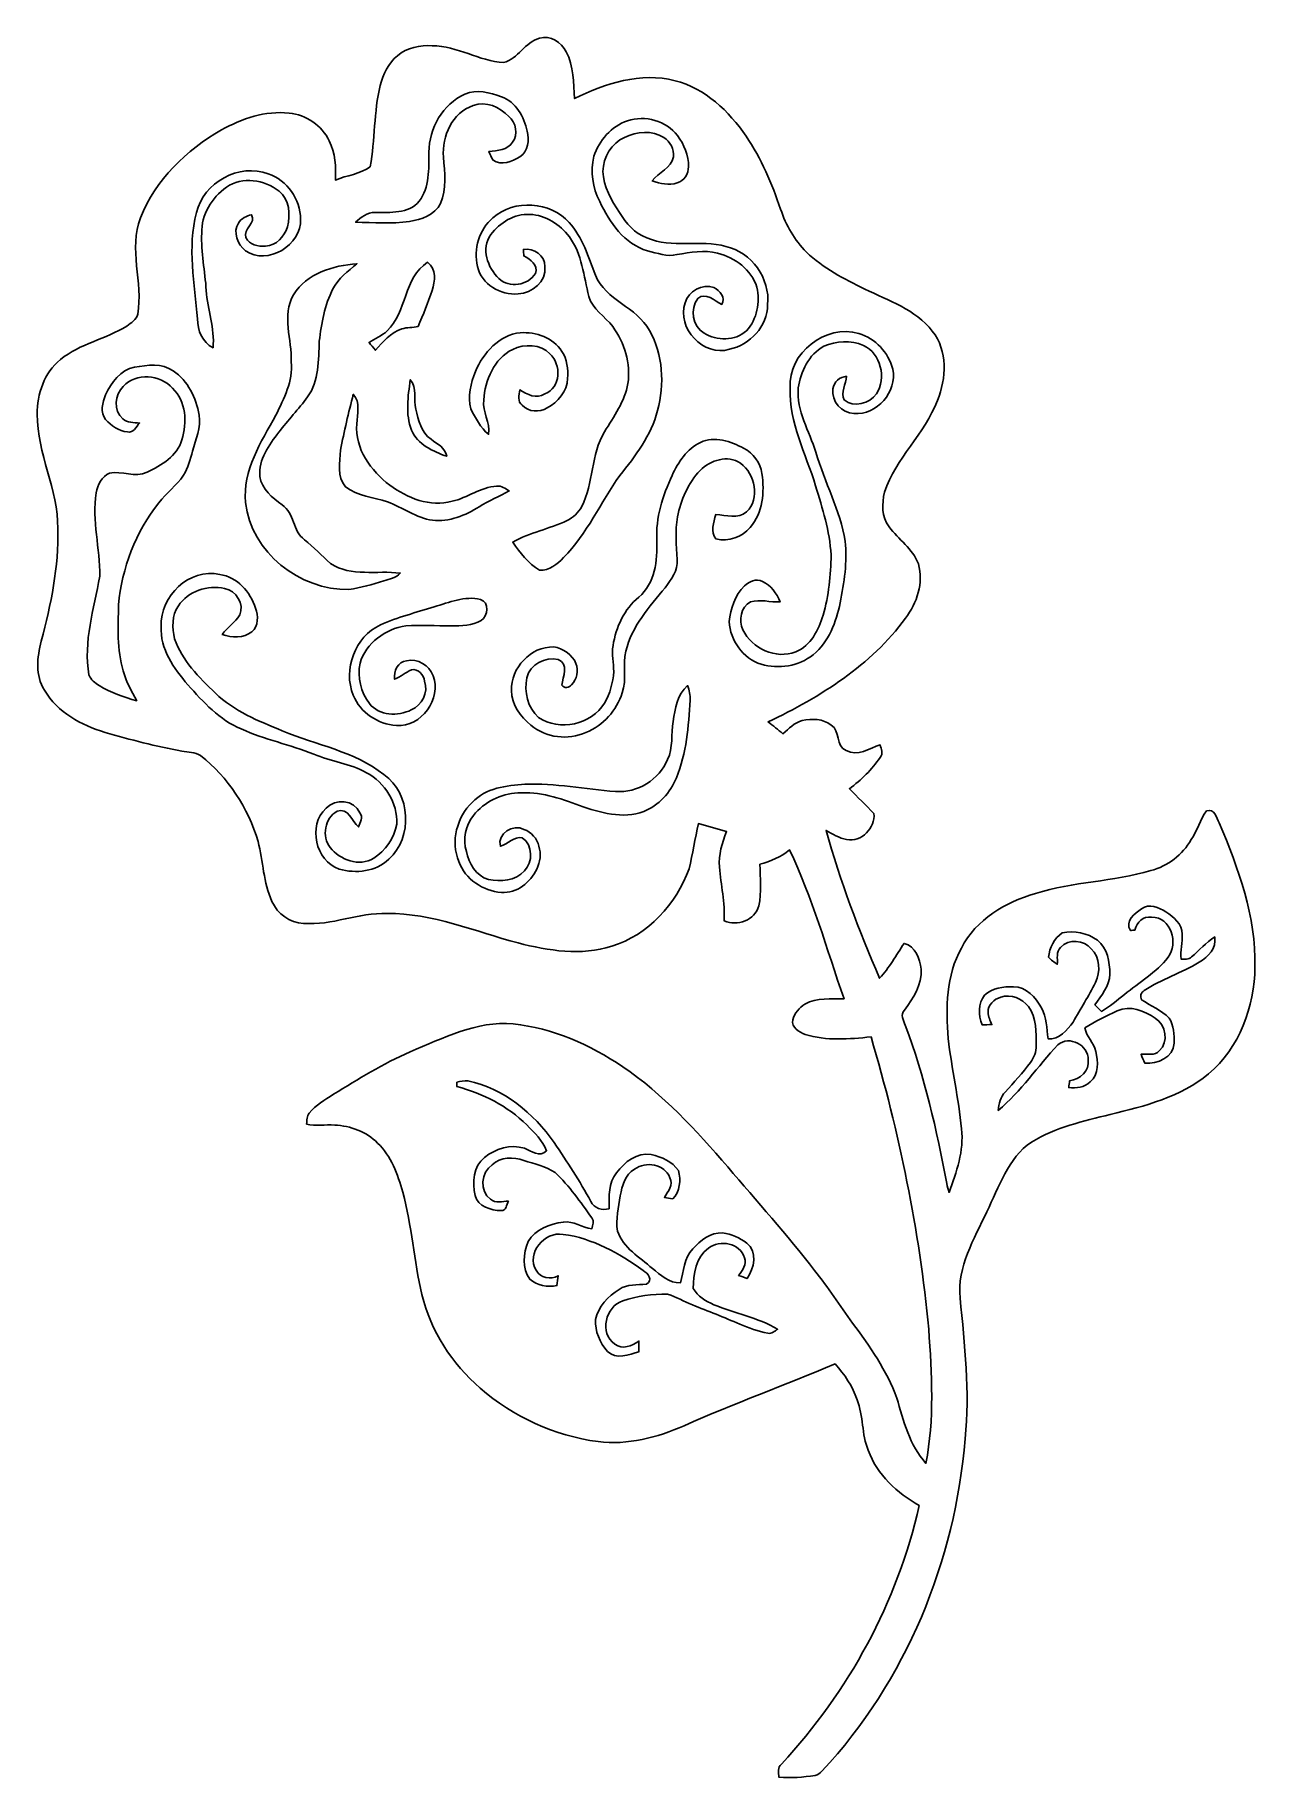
# Model space of a CAD drawing. Header units: centimetres. Extents: x -9.1 to 9, y -12.9 to 12.9.
import ezdxf

# ---------------------------------------------------------------- set-up
doc = ezdxf.new("R2010")
doc.units = ezdxf.units.CM
doc.header["$MEASUREMENT"] = 0
doc.layers.add('Camada 1', color=7, linetype='Continuous')

msp = doc.modelspace()

# ---------------------------------------------------------------- linework, layer by layer
at = {"layer": 'Camada 1', "color": 156}
for points, knots in [([(-2.18827, 12.51161), (-1.97309, 12.56735), (-1.87113, 12.8143), (-1.65488, 12.87356), (-1.65488, 12.87356), (-1.49472, 12.92225), (-1.33419, 12.80936), (-1.26083, 12.67213), (-1.26083, 12.67213), (-1.14969, 12.45904), (-1.1504, 12.21175), (-1.13841, 11.97751), (-1.13841, 11.97751), (-0.68474, 12.20646), (-0.15733, 12.37332), (0.35065, 12.24386), (0.35065, 12.24386), (0.79728, 12.13097), (1.14793, 11.79195), (1.4037, 11.42259), (1.4037, 11.42259), (1.62913, 11.09062), (1.78435, 10.71703), (1.91416, 10.33886), (1.91416, 10.33886), (1.9946, 10.1039), (2.11949, 9.88094), (2.29693, 9.70526), (2.29693, 9.70526), (2.54423, 9.46643), (2.85396, 9.30768), (3.15948, 9.15705), (3.15948, 9.15705), (3.5126, 8.98807), (3.90983, 8.85578), (4.16031, 8.53616), (4.16031, 8.53616), (4.39242, 8.24653), (4.37056, 7.83378), (4.23579, 7.50675), (4.23579, 7.50675), (4.04812, 7.0125), (3.61879, 6.65232), (3.45193, 6.14856), (3.45193, 6.14856), (3.41524, 5.97887), (3.40535, 5.78026), (3.52, 5.63667), (3.52, 5.63667), (3.65901, 5.449), (3.87103, 5.31354), (3.95427, 5.08635), (3.95427, 5.08635), (4.03577, 4.80589), (3.93206, 4.50885), (3.76414, 4.28166), (3.76414, 4.28166), (3.25225, 3.58352), (2.49872, 3.11431), (1.72931, 2.74601), (1.72931, 2.74601), (1.80269, 2.68887), (1.87713, 2.63243), (1.94839, 2.57174), (1.94839, 2.57174), (2.03624, 2.64617), (2.11983, 2.73578), (2.23448, 2.76825), (2.23448, 2.76825), (2.37771, 2.79788), (2.54282, 2.79505), (2.66242, 2.69909), (2.66242, 2.69909), (2.8, 2.61549), (2.72591, 2.38901), (2.88712, 2.32375), (2.88712, 2.32375), (3.05576, 2.22215), (3.2265, 2.36114), (3.38878, 2.40665), (3.38878, 2.40665), (3.40218, 2.34631), (3.43746, 2.27541), (3.38878, 2.22074), (3.38878, 2.22074), (3.26602, 2.04152), (3.10761, 1.88665), (2.93263, 1.75789), (2.93263, 1.75789), (3.04906, 1.63054), (3.18065, 1.51799), (3.296, 1.38959), (3.296, 1.38959), (3.32317, 1.18075), (3.1062, 0.95849), (2.89207, 1.00507), (2.89207, 1.00507), (2.77988, 1.02376), (2.68464, 1.08902), (2.58621, 1.14017), (2.58621, 1.14017), (2.79893, 0.39299), (3.0674, -0.33937), (3.37996, -1.05021), (3.37996, -1.05021), (3.52212, -0.89429), (3.62761, -0.71013), (3.7419, -0.5341), (3.7419, -0.5341), (3.91125, -0.57608), (3.9751, -0.76164), (3.99696, -0.91581), (3.99696, -0.91581), (4.00227, -1.14335), (3.88055, -1.34725), (3.74721, -1.52259), (3.74721, -1.52259), (3.67911, -1.5875), (3.73661, -1.67498), (3.76025, -1.74659), (3.76025, -1.74659), (4.046, -2.50367), (4.22733, -3.296), (4.37479, -4.0901), (4.37479, -4.0901), (4.38467, -4.13456), (4.39596, -4.17829), (4.40865, -4.22239), (4.40865, -4.22239), (4.52013, -3.92219), (4.6302, -3.60574), (4.59458, -3.28012), (4.59458, -3.28012), (4.54837, -2.83209), (4.44816, -2.39148), (4.39596, -1.94415), (4.39596, -1.94415), (4.35926, -1.49119), (4.36633, -1.0107), (4.59069, -0.60184), (4.59069, -0.60184), (4.80905, -0.17921), (5.2451, 0.08008), (5.68995, 0.20672), (5.68995, 0.20672), (6.24628, 0.37994), (6.8386, 0.38169), (7.39705, 0.54468), (7.39705, 0.54468), (7.64786, 0.61066), (7.86518, 0.77964), (7.99465, 1.00365), (7.99465, 1.00365), (8.08531, 1.1377), (8.12799, 1.29821), (8.22184, 1.42945), (8.22184, 1.42945), (8.34143, 1.46368), (8.3693, 1.33314), (8.40987, 1.25165), (8.40987, 1.25165), (8.6949, 0.57572), (8.95631, -0.13757), (8.93833, -0.88229), (8.93833, -0.88229), (8.93514, -1.47038), (8.70725, -2.07892), (8.25183, -2.46556), (8.25183, -2.46556), (7.83978, -2.80987), (7.30673, -2.94357), (6.79626, -3.06599), (6.79626, -3.06599), (6.39762, -3.1683), (5.98416, -3.25649), (5.62997, -3.4752), (5.62997, -3.4752), (5.27685, -3.7151), (5.14843, -4.14267), (4.96817, -4.50708), (4.96817, -4.50708), (4.78048, -4.91067), (4.52508, -5.322), (4.5727, -5.78626), (4.5727, -5.78626), (4.63973, -6.4777), (4.7191, -7.17549), (4.64572, -7.86977), (4.64572, -7.86977), (4.50108, -9.68233), (3.77084, -11.45786), (2.52694, -12.79277), (2.52694, -12.79277), (2.49836, -12.82064), (2.46768, -12.85346), (2.425, -12.85628), (2.425, -12.85628), (2.24754, -12.88555), (2.06728, -12.89649), (1.88806, -12.88345), (1.88806, -12.88345), (1.88348, -12.81499), (1.86443, -12.73632), (1.92687, -12.6873), (1.92687, -12.6873), (2.92311, -11.61732), (3.64348, -10.28805), (3.96804, -8.86071), (3.96804, -8.86071), (3.64101, -8.67375), (3.33903, -8.40563), (3.21239, -8.04087), (3.21239, -8.04087), (3.11326, -7.80167), (3.14006, -7.53426), (3.0487, -7.29333), (3.0487, -7.29333), (2.97921, -7.09471), (2.86208, -6.91585), (2.71992, -6.76168), (2.71992, -6.76168), (1.97767, -7.07354), (1.22132, -7.35117), (0.48506, -7.67749), (0.48506, -7.67749), (0.08607, -7.85213), (-0.35172, -7.96678), (-0.79021, -7.91245), (-0.79021, -7.91245), (-1.43262, -7.82742), (-2.0454, -7.54415), (-2.53471, -7.12045), (-2.53471, -7.12045), (-2.95239, -6.75957), (-3.26955, -6.27415), (-3.39724, -5.73475), (-3.39724, -5.73475), (-3.51825, -5.2338), (-3.54787, -4.71487), (-3.68123, -4.21674), (-3.68123, -4.21674), (-3.75637, -3.95427), (-3.85268, -3.68265), (-4.05482, -3.49037), (-4.05482, -3.49037), (-4.22027, -3.32139), (-4.45735, -3.23568), (-4.69018, -3.22403), (-4.69018, -3.22403), (-4.82917, -3.21344), (-4.97028, -3.2452), (-5.10716, -3.20922), (-5.10716, -3.20922), (-5.09729, -3.15453), (-5.10645, -3.09033), (-5.06694, -3.04587), (-5.06694, -3.04587), (-4.96817, -2.93017), (-4.83729, -2.84868), (-4.70992, -2.76859), (-4.70992, -2.76859), (-4.33811, -2.54669), (-3.97403, -2.30823), (-3.57292, -2.14066), (-3.57292, -2.14066), (-3.08645, -1.93781), (-2.58833, -1.67886), (-2.04505, -1.72507), (-2.04505, -1.72507), (-1.46085, -1.78822), (-0.90805, -2.03446), (-0.42367, -2.35973), (-0.42367, -2.35973), (0.17144, -2.76613), (0.66321, -3.30022), (1.13064, -3.84386), (1.13064, -3.84386), (1.56279, -4.35256), (2.01083, -4.84823), (2.41793, -5.37774), (2.41793, -5.37774), (2.6162, -5.62963), (2.79576, -5.89526), (2.98026, -6.15702), (2.98026, -6.15702), (3.23391, -6.50309), (3.48896, -6.85835), (3.63395, -7.26651), (3.63395, -7.26651), (3.73379, -7.60518), (3.82447, -7.965), (4.06681, -8.23453), (4.06681, -8.23453), (4.1924, -7.58084), (4.15466, -6.90879), (4.10703, -6.24874), (4.10703, -6.24874), (3.97016, -4.78119), (3.6703, -3.33092), (3.25332, -1.91805), (3.25332, -1.91805), (2.92876, -1.95121), (2.59291, -1.97908), (2.27612, -1.88241), (2.27612, -1.88241), (2.18651, -1.84891), (2.07362, -1.77799), (2.09408, -1.66687), (2.09408, -1.66687), (2.11842, -1.5681), (2.19145, -1.48695), (2.27471, -1.43228), (2.27471, -1.43228), (2.45075, -1.33244), (2.65994, -1.36348), (2.85326, -1.35325), (2.85326, -1.35325), (2.59537, -0.61524), (2.38478, 0.14252), (2.04681, 0.84983), (2.04681, 0.84983), (1.91805, 0.74719), (1.76564, 0.68367), (1.60867, 0.63853), (1.60867, 0.63853), (1.6083, 0.4339), (1.63653, 0.22506), (1.59208, 0.02329), (1.59208, 0.02329), (1.53212, -0.18979), (1.27528, -0.28468), (1.07879, -0.20072), (1.07879, -0.20072), (1.09185, 0.06809), (1.02904, 0.3316), (1.00929, 0.59796), (1.00929, 0.59796), (0.99306, 0.77998), (1.04563, 0.95673), (1.11266, 1.1236), (1.11266, 1.1236), (0.97189, 1.1571), (0.83679, 1.20896), (0.69639, 1.24178), (0.69639, 1.24178), (0.64628, 1.01917), (0.61312, 0.79304), (0.55808, 0.57185), (0.55808, 0.57185), (0.36759, 0.05045), (-0.04621, -0.41134), (-0.58702, -0.57467), (-0.58702, -0.57467), (-1.03857, -0.72002), (-1.52435, -0.6424), (-1.97343, -0.52704), (-1.97343, -0.52704), (-2.61338, -0.35489), (-3.24202, -0.08643), (-3.91583, -0.08995), (-3.91583, -0.08995), (-4.33458, -0.07549), (-4.73075, -0.27199), (-5.1509, -0.23671), (-5.1509, -0.23671), (-5.35374, -0.23247), (-5.53826, -0.0956), (-5.61869, 0.08748), (-5.61869, 0.08748), (-5.7464, 0.36759), (-5.75062, 0.68155), (-5.82541, 0.97579), (-5.82541, 0.97579), (-5.97181, 1.47284), (-6.26568, 1.92899), (-6.67631, 2.2479), (-6.67631, 2.2479), (-6.75852, 2.29834), (-6.86011, 2.29622), (-6.95184, 2.31493), (-6.95184, 2.31493), (-7.33602, 2.38619), (-7.71596, 2.48002), (-8.09025, 2.59221), (-8.09025, 2.59221), (-8.44338, 2.69945), (-8.79545, 2.88678), (-8.98666, 3.21592), (-8.98666, 3.21592), (-9.13024, 3.43217), (-9.09567, 3.70557), (-9.03464, 3.94299), (-9.03464, 3.94299), (-8.89353, 4.48697), (-8.77428, 5.04401), (-8.79051, 5.60916), (-8.79051, 5.60916), (-8.78346, 6.1909), (-9.09954, 6.72076), (-9.0939, 7.3025), (-9.0939, 7.3025), (-9.10096, 7.60377), (-8.98983, 7.92056), (-8.75065, 8.11424), (-8.75065, 8.11424), (-8.46102, 8.34848), (-8.08143, 8.41869), (-7.76676, 8.60954), (-7.76676, 8.60954), (-7.7029, 8.65575), (-7.62458, 8.70443), (-7.60482, 8.78593), (-7.60482, 8.78593), (-7.52756, 9.25935), (-7.74593, 9.75112), (-7.56496, 10.21256), (-7.56496, 10.21256), (-7.34554, 10.77524), (-6.88516, 11.21833), (-6.36763, 11.51361), (-6.36763, 11.51361), (-6.06283, 11.67977), (-5.71746, 11.80324), (-5.36539, 11.76443), (-5.36539, 11.76443), (-5.11632, 11.73691), (-4.87644, 11.58309), (-4.77097, 11.35168), (-4.77097, 11.35168), (-4.67924, 11.17353), (-4.66972, 10.96856), (-4.67888, 10.77207), (-4.67888, 10.77207), (-4.51061, 10.84509), (-4.31058, 10.85638), (-4.16277, 10.96962), (-4.16277, 10.96962), (-4.0901, 11.36755), (-4.11232, 11.77924), (-4.01601, 12.174), (-4.01601, 12.174), (-3.97333, 12.34016), (-3.89431, 12.50279), (-3.76025, 12.61392), (-3.76025, 12.61392), (-3.61879, 12.73457), (-3.42618, 12.77338), (-3.24414, 12.76103), (-3.24414, 12.76103), (-2.87548, 12.76032), (-2.55198, 12.53419), (-2.18827, 12.51161)], [0, 0, 0, 0, 0.00877193, 0.00877193, 0.00877193, 0.00877193, 0.01754386, 0.01754386, 0.01754386, 0.01754386, 0.02631579, 0.02631579, 0.02631579, 0.02631579, 0.03508772, 0.03508772, 0.03508772, 0.03508772, 0.04385965, 0.04385965, 0.04385965, 0.04385965, 0.05263158, 0.05263158, 0.05263158, 0.05263158, 0.06140351, 0.06140351, 0.06140351, 0.06140351, 0.07017544, 0.07017544, 0.07017544, 0.07017544, 0.07894737, 0.07894737, 0.07894737, 0.07894737, 0.0877193, 0.0877193, 0.0877193, 0.0877193, 0.09649123, 0.09649123, 0.09649123, 0.09649123, 0.10526316, 0.10526316, 0.10526316, 0.10526316, 0.11403509, 0.11403509, 0.11403509, 0.11403509, 0.12280702, 0.12280702, 0.12280702, 0.12280702, 0.13157895, 0.13157895, 0.13157895, 0.13157895, 0.14035088, 0.14035088, 0.14035088, 0.14035088, 0.14912281, 0.14912281, 0.14912281, 0.14912281, 0.15789474, 0.15789474, 0.15789474, 0.15789474, 0.16666667, 0.16666667, 0.16666667, 0.16666667, 0.1754386, 0.1754386, 0.1754386, 0.1754386, 0.18421053, 0.18421053, 0.18421053, 0.18421053, 0.19298246, 0.19298246, 0.19298246, 0.19298246, 0.20175439, 0.20175439, 0.20175439, 0.20175439, 0.21052632, 0.21052632, 0.21052632, 0.21052632, 0.21929825, 0.21929825, 0.21929825, 0.21929825, 0.22807018, 0.22807018, 0.22807018, 0.22807018, 0.23684211, 0.23684211, 0.23684211, 0.23684211, 0.24561404, 0.24561404, 0.24561404, 0.24561404, 0.25438596, 0.25438596, 0.25438596, 0.25438596, 0.26315789, 0.26315789, 0.26315789, 0.26315789, 0.27192982, 0.27192982, 0.27192982, 0.27192982, 0.28070175, 0.28070175, 0.28070175, 0.28070175, 0.28947368, 0.28947368, 0.28947368, 0.28947368, 0.29824561, 0.29824561, 0.29824561, 0.29824561, 0.30701754, 0.30701754, 0.30701754, 0.30701754, 0.31578947, 0.31578947, 0.31578947, 0.31578947, 0.3245614, 0.3245614, 0.3245614, 0.3245614, 0.33333333, 0.33333333, 0.33333333, 0.33333333, 0.34210526, 0.34210526, 0.34210526, 0.34210526, 0.35087719, 0.35087719, 0.35087719, 0.35087719, 0.35964912, 0.35964912, 0.35964912, 0.35964912, 0.36842105, 0.36842105, 0.36842105, 0.36842105, 0.37719298, 0.37719298, 0.37719298, 0.37719298, 0.38596491, 0.38596491, 0.38596491, 0.38596491, 0.39473684, 0.39473684, 0.39473684, 0.39473684, 0.40350877, 0.40350877, 0.40350877, 0.40350877, 0.4122807, 0.4122807, 0.4122807, 0.4122807, 0.42105263, 0.42105263, 0.42105263, 0.42105263, 0.42982456, 0.42982456, 0.42982456, 0.42982456, 0.43859649, 0.43859649, 0.43859649, 0.43859649, 0.44736842, 0.44736842, 0.44736842, 0.44736842, 0.45614035, 0.45614035, 0.45614035, 0.45614035, 0.46491228, 0.46491228, 0.46491228, 0.46491228, 0.47368421, 0.47368421, 0.47368421, 0.47368421, 0.48245614, 0.48245614, 0.48245614, 0.48245614, 0.49122807, 0.49122807, 0.49122807, 0.49122807, 0.5, 0.5, 0.5, 0.5, 0.50877193, 0.50877193, 0.50877193, 0.50877193, 0.51754386, 0.51754386, 0.51754386, 0.51754386, 0.52631579, 0.52631579, 0.52631579, 0.52631579, 0.53508772, 0.53508772, 0.53508772, 0.53508772, 0.54385965, 0.54385965, 0.54385965, 0.54385965, 0.55263158, 0.55263158, 0.55263158, 0.55263158, 0.56140351, 0.56140351, 0.56140351, 0.56140351, 0.57017544, 0.57017544, 0.57017544, 0.57017544, 0.57894737, 0.57894737, 0.57894737, 0.57894737, 0.5877193, 0.5877193, 0.5877193, 0.5877193, 0.59649123, 0.59649123, 0.59649123, 0.59649123, 0.60526316, 0.60526316, 0.60526316, 0.60526316, 0.61403509, 0.61403509, 0.61403509, 0.61403509, 0.62280702, 0.62280702, 0.62280702, 0.62280702, 0.63157895, 0.63157895, 0.63157895, 0.63157895, 0.64035088, 0.64035088, 0.64035088, 0.64035088, 0.64912281, 0.64912281, 0.64912281, 0.64912281, 0.65789474, 0.65789474, 0.65789474, 0.65789474, 0.66666667, 0.66666667, 0.66666667, 0.66666667, 0.6754386, 0.6754386, 0.6754386, 0.6754386, 0.68421053, 0.68421053, 0.68421053, 0.68421053, 0.69298246, 0.69298246, 0.69298246, 0.69298246, 0.70175439, 0.70175439, 0.70175439, 0.70175439, 0.71052632, 0.71052632, 0.71052632, 0.71052632, 0.71929825, 0.71929825, 0.71929825, 0.71929825, 0.72807018, 0.72807018, 0.72807018, 0.72807018, 0.73684211, 0.73684211, 0.73684211, 0.73684211, 0.74561404, 0.74561404, 0.74561404, 0.74561404, 0.75438596, 0.75438596, 0.75438596, 0.75438596, 0.76315789, 0.76315789, 0.76315789, 0.76315789, 0.77192982, 0.77192982, 0.77192982, 0.77192982, 0.78070175, 0.78070175, 0.78070175, 0.78070175, 0.78947368, 0.78947368, 0.78947368, 0.78947368, 0.79824561, 0.79824561, 0.79824561, 0.79824561, 0.80701754, 0.80701754, 0.80701754, 0.80701754, 0.81578947, 0.81578947, 0.81578947, 0.81578947, 0.8245614, 0.8245614, 0.8245614, 0.8245614, 0.83333333, 0.83333333, 0.83333333, 0.83333333, 0.84210526, 0.84210526, 0.84210526, 0.84210526, 0.85087719, 0.85087719, 0.85087719, 0.85087719, 0.85964912, 0.85964912, 0.85964912, 0.85964912, 0.86842105, 0.86842105, 0.86842105, 0.86842105, 0.87719298, 0.87719298, 0.87719298, 0.87719298, 0.88596491, 0.88596491, 0.88596491, 0.88596491, 0.89473684, 0.89473684, 0.89473684, 0.89473684, 0.90350877, 0.90350877, 0.90350877, 0.90350877, 0.9122807, 0.9122807, 0.9122807, 0.9122807, 0.92105263, 0.92105263, 0.92105263, 0.92105263, 0.92982456, 0.92982456, 0.92982456, 0.92982456, 0.93859649, 0.93859649, 0.93859649, 0.93859649, 0.94736842, 0.94736842, 0.94736842, 0.94736842, 0.95614035, 0.95614035, 0.95614035, 0.95614035, 0.96491228, 0.96491228, 0.96491228, 0.96491228, 0.97368421, 0.97368421, 0.97368421, 0.97368421, 0.98245614, 0.98245614, 0.98245614, 0.98245614, 1, 1, 1, 1]), ([(-2.76083, 12.04347), (-2.76083, 12.04347), (-2.76083, 12.04347), (-2.76083, 12.04347), (-2.76083, 12.04347), (-3.09138, 11.89955), (-3.29282, 11.53724), (-3.29352, 11.1834), (-3.29352, 11.1834), (-3.29742, 10.93858), (-3.28365, 10.66376), (-3.43782, 10.45703), (-3.43782, 10.45703), (-3.59903, 10.26477), (-3.86961, 10.29652), (-4.09363, 10.29158), (-4.09363, 10.29158), (-4.2104, 10.29793), (-4.29894, 10.21785), (-4.38114, 10.1473), (-4.38114, 10.1473), (-4.11551, 10.14518), (-3.84774, 10.12119), (-3.58352, 10.15752), (-3.58352, 10.15752), (-3.40818, 10.18786), (-3.20745, 10.25207), (-3.12313, 10.42387), (-3.12313, 10.42387), (-3.02577, 10.64048), (-3.06069, 10.88354), (-3.07974, 11.11214), (-3.07974, 11.11214), (-3.10373, 11.41941), (-2.94993, 11.77536), (-2.63806, 11.87414), (-2.63806, 11.87414), (-2.45039, 11.94787), (-2.2426, 11.85474), (-2.11278, 11.71504), (-2.11278, 11.71504), (-2.008, 11.62155), (-1.96285, 11.45011), (-2.05527, 11.33263), (-2.05527, 11.33263), (-2.12794, 11.21304), (-2.28318, 11.21198), (-2.40558, 11.19504), (-2.40558, 11.19504), (-2.38972, 11.14954), (-2.3696, 11.10615), (-2.34492, 11.06487), (-2.34492, 11.06487), (-2.21896, 10.97915), (-2.06269, 11.04652), (-1.94697, 11.11708), (-1.94697, 11.11708), (-1.82245, 11.19611), (-1.8041, 11.36579), (-1.83761, 11.49772), (-1.83761, 11.49772), (-1.88665, 11.70798), (-2.00447, 11.93235), (-2.22179, 12.00538), (-2.22179, 12.00538), (-2.39253, 12.06358), (-2.58692, 12.12426), (-2.76083, 12.04347)], [0, 0, 0, 0, 0.05555556, 0.05555556, 0.05555556, 0.05555556, 0.11111111, 0.11111111, 0.11111111, 0.11111111, 0.16666667, 0.16666667, 0.16666667, 0.16666667, 0.22222222, 0.22222222, 0.22222222, 0.22222222, 0.27777778, 0.27777778, 0.27777778, 0.27777778, 0.33333333, 0.33333333, 0.33333333, 0.33333333, 0.38888889, 0.38888889, 0.38888889, 0.38888889, 0.44444444, 0.44444444, 0.44444444, 0.44444444, 0.5, 0.5, 0.5, 0.5, 0.55555556, 0.55555556, 0.55555556, 0.55555556, 0.61111111, 0.61111111, 0.61111111, 0.61111111, 0.66666667, 0.66666667, 0.66666667, 0.66666667, 0.72222222, 0.72222222, 0.72222222, 0.72222222, 0.77777778, 0.77777778, 0.77777778, 0.77777778, 0.83333333, 0.83333333, 0.83333333, 0.83333333, 0.88888889, 0.88888889, 0.88888889, 0.88888889, 1, 1, 1, 1]), ([(-0.35382, 11.64907), (-0.35382, 11.64907), (-0.35382, 11.64907), (-0.35382, 11.64907), (-0.35382, 11.64907), (-0.59124, 11.56722), (-0.77645, 11.36085), (-0.85124, 11.12343), (-0.85124, 11.12343), (-0.9024, 10.89871), (-0.87277, 10.65705), (-0.76446, 10.45316), (-0.76446, 10.45316), (-0.61911, 10.14377), (-0.40145, 9.82415), (-0.05574, 9.72431), (-0.05574, 9.72431), (0.08607, 9.6908), (0.23213, 9.63118), (0.37923, 9.66823), (0.37923, 9.66823), (0.57679, 9.7035), (0.78281, 9.7409), (0.98107, 9.68762), (0.98107, 9.68762), (1.23754, 9.62518), (1.48132, 9.4435), (1.56245, 9.18491), (1.56245, 9.18491), (1.61042, 8.96372), (1.56703, 8.70973), (1.40899, 8.54075), (1.40899, 8.54075), (1.24213, 8.38341), (0.96838, 8.38835), (0.77964, 8.503), (0.77964, 8.503), (0.60642, 8.60459), (0.57114, 8.86248), (0.68757, 9.01805), (0.68757, 9.01805), (0.80573, 9.11754), (0.93451, 8.98102), (1.04104, 8.93056), (1.04104, 8.93056), (1.1063, 9.02934), (1.01141, 9.13482), (0.92674, 9.18139), (0.92674, 9.18139), (0.75494, 9.24383), (0.54751, 9.12777), (0.49954, 8.95385), (0.49954, 8.95385), (0.36936, 8.57919), (0.7754, 8.14881), (1.15639, 8.26487), (1.15639, 8.26487), (1.4612, 8.33154), (1.71874, 8.60707), (1.72225, 8.92598), (1.72225, 8.92598), (1.76176, 9.31121), (1.48271, 9.70526), (1.10384, 9.78887), (1.10384, 9.78887), (0.72036, 9.89753), (0.30551, 9.75571), (-0.06843, 9.91588), (-0.06843, 9.91588), (-0.24799, 9.98078), (-0.37358, 10.13354), (-0.47201, 10.29017), (-0.47201, 10.29017), (-0.59265, 10.47432), (-0.71013, 10.67505), (-0.71754, 10.90083), (-0.71754, 10.90083), (-0.71191, 11.10896), (-0.5916, 11.31887), (-0.39758, 11.40424), (-0.39758, 11.40424), (-0.21695, 11.48574), (0.01093, 11.51748), (0.18486, 11.40248), (0.18486, 11.40248), (0.2734, 11.33968), (0.345, 11.22785), (0.32666, 11.11566), (0.32666, 11.11566), (0.29279, 10.94669), (0.10653, 10.88954), (0.01376, 10.76007), (0.01376, 10.76007), (0.13124, 10.72091), (0.25964, 10.68458), (0.38099, 10.7315), (0.38099, 10.7315), (0.48894, 10.75372), (0.54821, 10.86696), (0.54892, 10.96997), (0.54892, 10.96997), (0.55421, 11.13648), (0.48541, 11.29841), (0.38664, 11.42964), (0.38664, 11.42964), (0.22048, 11.65083), (-0.09418, 11.73832), (-0.35382, 11.64907)], [0, 0, 0, 0, 0.03571429, 0.03571429, 0.03571429, 0.03571429, 0.07142857, 0.07142857, 0.07142857, 0.07142857, 0.10714286, 0.10714286, 0.10714286, 0.10714286, 0.14285714, 0.14285714, 0.14285714, 0.14285714, 0.17857143, 0.17857143, 0.17857143, 0.17857143, 0.21428571, 0.21428571, 0.21428571, 0.21428571, 0.25, 0.25, 0.25, 0.25, 0.28571429, 0.28571429, 0.28571429, 0.28571429, 0.32142857, 0.32142857, 0.32142857, 0.32142857, 0.35714286, 0.35714286, 0.35714286, 0.35714286, 0.39285714, 0.39285714, 0.39285714, 0.39285714, 0.42857143, 0.42857143, 0.42857143, 0.42857143, 0.46428571, 0.46428571, 0.46428571, 0.46428571, 0.5, 0.5, 0.5, 0.5, 0.53571429, 0.53571429, 0.53571429, 0.53571429, 0.57142857, 0.57142857, 0.57142857, 0.57142857, 0.60714286, 0.60714286, 0.60714286, 0.60714286, 0.64285714, 0.64285714, 0.64285714, 0.64285714, 0.67857143, 0.67857143, 0.67857143, 0.67857143, 0.71428571, 0.71428571, 0.71428571, 0.71428571, 0.75, 0.75, 0.75, 0.75, 0.78571429, 0.78571429, 0.78571429, 0.78571429, 0.82142857, 0.82142857, 0.82142857, 0.82142857, 0.85714286, 0.85714286, 0.85714286, 0.85714286, 0.89285714, 0.89285714, 0.89285714, 0.89285714, 0.92857143, 0.92857143, 0.92857143, 0.92857143, 1, 1, 1, 1]), ([(-6.73629, 10.28946), (-6.73629, 10.28946), (-6.73629, 10.28946), (-6.73629, 10.28946), (-6.73629, 10.28946), (-6.87704, 9.77265), (-6.75886, 9.23678), (-6.72358, 8.71431), (-6.72358, 8.71431), (-6.71865, 8.54568), (-6.65091, 8.36717), (-6.49111, 8.28921), (-6.49111, 8.28921), (-6.46465, 8.57673), (-6.57506, 8.85189), (-6.59236, 9.13659), (-6.59236, 9.13659), (-6.60929, 9.42022), (-6.67349, 9.70033), (-6.65938, 9.98573), (-6.65938, 9.98573), (-6.6675, 10.25666), (-6.51016, 10.51207), (-6.29425, 10.66658), (-6.29425, 10.66658), (-6.0593, 10.83098), (-5.72981, 10.77595), (-5.5132, 10.60838), (-5.5132, 10.60838), (-5.35657, 10.48244), (-5.34563, 10.26054), (-5.39009, 10.07956), (-5.39009, 10.07956), (-5.43489, 9.93493), (-5.55519, 9.80052), (-5.715, 9.79382), (-5.715, 9.79382), (-5.82365, 9.7857), (-5.95312, 9.81392), (-6.00674, 9.91975), (-6.00674, 9.91975), (-6.05119, 10.04782), (-5.84553, 10.13812), (-5.92208, 10.25877), (-5.92208, 10.25877), (-5.99546, 10.23654), (-6.07518, 10.20657), (-6.11504, 10.13566), (-6.11504, 10.13566), (-6.20289, 9.99983), (-6.12493, 9.81886), (-6.01132, 9.72431), (-6.01132, 9.72431), (-5.68113, 9.50066), (-5.183, 9.80863), (-5.19394, 10.19492), (-5.19394, 10.19492), (-5.20171, 10.48596), (-5.39396, 10.77101), (-5.67407, 10.86449), (-5.67407, 10.86449), (-6.10376, 11.02677), (-6.63645, 10.73714), (-6.73629, 10.28946)], [0, 0, 0, 0, 0.05882353, 0.05882353, 0.05882353, 0.05882353, 0.11764706, 0.11764706, 0.11764706, 0.11764706, 0.17647059, 0.17647059, 0.17647059, 0.17647059, 0.23529412, 0.23529412, 0.23529412, 0.23529412, 0.29411765, 0.29411765, 0.29411765, 0.29411765, 0.35294118, 0.35294118, 0.35294118, 0.35294118, 0.41176471, 0.41176471, 0.41176471, 0.41176471, 0.47058824, 0.47058824, 0.47058824, 0.47058824, 0.52941176, 0.52941176, 0.52941176, 0.52941176, 0.58823529, 0.58823529, 0.58823529, 0.58823529, 0.64705882, 0.64705882, 0.64705882, 0.64705882, 0.70588235, 0.70588235, 0.70588235, 0.70588235, 0.76470588, 0.76470588, 0.76470588, 0.76470588, 0.82352941, 0.82352941, 0.82352941, 0.82352941, 0.88235294, 0.88235294, 0.88235294, 0.88235294, 1, 1, 1, 1]), ([(-2.34702, 10.21291), (-2.34702, 10.21291), (-2.34702, 10.21291), (-2.34702, 10.21291), (-2.34702, 10.21291), (-2.55305, 10.04181), (-2.63243, 9.74901), (-2.57527, 9.49219), (-2.57527, 9.49219), (-2.5167, 9.22796), (-2.23343, 9.06073), (-1.97309, 9.08685), (-1.97309, 9.08685), (-1.76635, 9.09496), (-1.55187, 9.26782), (-1.57551, 9.49007), (-1.57551, 9.49007), (-1.57339, 9.65588), (-1.73989, 9.76595), (-1.89476, 9.74583), (-1.89476, 9.74583), (-1.89371, 9.72185), (-1.89089, 9.67351), (-1.88948, 9.64917), (-1.88948, 9.64917), (-1.7967, 9.59484), (-1.66616, 9.51723), (-1.71626, 9.38812), (-1.71626, 9.38812), (-1.82667, 9.21244), (-2.10572, 9.16516), (-2.25882, 9.31333), (-2.25882, 9.31333), (-2.4271, 9.4742), (-2.52552, 9.75747), (-2.37771, 9.96349), (-2.37771, 9.96349), (-2.2433, 10.13953), (-2.02847, 10.27994), (-1.79882, 10.26159), (-1.79882, 10.26159), (-1.5642, 10.25877), (-1.35643, 10.1099), (-1.21462, 9.93281), (-1.21462, 9.93281), (-1.02693, 9.67563), (-1.00295, 9.3479), (-0.92463, 9.0491), (-0.92463, 9.0491), (-0.87453, 8.85507), (-0.68403, 8.75417), (-0.5715, 8.60107), (-0.5715, 8.60107), (-0.39722, 8.36118), (-0.30339, 8.05532), (-0.34642, 7.75899), (-0.34642, 7.75899), (-0.3937, 7.49265), (-0.55527, 7.26968), (-0.6932, 7.04391), (-0.6932, 7.04391), (-0.89958, 6.7063), (-0.8516, 6.28368), (-1.03222, 5.93548), (-1.03222, 5.93548), (-1.0795, 5.84553), (-1.15639, 5.77179), (-1.24919, 5.72947), (-1.24919, 5.72947), (-1.50988, 5.60458), (-1.79987, 5.55166), (-2.05351, 5.40985), (-2.05351, 5.40985), (-1.94592, 5.25215), (-1.82209, 5.09305), (-1.65593, 4.99426), (-1.65593, 4.99426), (-1.51236, 4.98403), (-1.39417, 5.08458), (-1.29962, 5.18018), (-1.29962, 5.18018), (-0.95108, 5.53225), (-0.75247, 5.99546), (-0.46848, 6.3955), (-0.46848, 6.3955), (-0.23459, 6.68372), (-0.00316, 6.99135), (0.09136, 7.35682), (0.09136, 7.35682), (0.19578, 7.7477), (0.17604, 8.18902), (-0.02821, 8.54498), (-0.02821, 8.54498), (-0.21695, 8.89282), (-0.67627, 8.98842), (-0.82973, 9.36307), (-0.82973, 9.36307), (-0.92886, 9.63612), (-1.02059, 9.92258), (-1.21673, 10.14377), (-1.21673, 10.14377), (-1.49789, 10.45527), (-2.03022, 10.4909), (-2.34702, 10.21291)], [0, 0, 0, 0, 0.03703704, 0.03703704, 0.03703704, 0.03703704, 0.07407407, 0.07407407, 0.07407407, 0.07407407, 0.11111111, 0.11111111, 0.11111111, 0.11111111, 0.14814815, 0.14814815, 0.14814815, 0.14814815, 0.18518519, 0.18518519, 0.18518519, 0.18518519, 0.22222222, 0.22222222, 0.22222222, 0.22222222, 0.25925926, 0.25925926, 0.25925926, 0.25925926, 0.2962963, 0.2962963, 0.2962963, 0.2962963, 0.33333333, 0.33333333, 0.33333333, 0.33333333, 0.37037037, 0.37037037, 0.37037037, 0.37037037, 0.40740741, 0.40740741, 0.40740741, 0.40740741, 0.44444444, 0.44444444, 0.44444444, 0.44444444, 0.48148148, 0.48148148, 0.48148148, 0.48148148, 0.51851852, 0.51851852, 0.51851852, 0.51851852, 0.55555556, 0.55555556, 0.55555556, 0.55555556, 0.59259259, 0.59259259, 0.59259259, 0.59259259, 0.62962963, 0.62962963, 0.62962963, 0.62962963, 0.66666667, 0.66666667, 0.66666667, 0.66666667, 0.7037037, 0.7037037, 0.7037037, 0.7037037, 0.74074074, 0.74074074, 0.74074074, 0.74074074, 0.77777778, 0.77777778, 0.77777778, 0.77777778, 0.81481481, 0.81481481, 0.81481481, 0.81481481, 0.85185185, 0.85185185, 0.85185185, 0.85185185, 0.88888889, 0.88888889, 0.88888889, 0.88888889, 0.92592593, 0.92592593, 0.92592593, 0.92592593, 1, 1, 1, 1]), ([(-3.91442, 8.53651), (-3.91442, 8.53651), (-3.91442, 8.53651), (-3.91442, 8.53651), (-3.91442, 8.53651), (-3.99274, 8.46454), (-4.09151, 8.42151), (-4.18182, 8.36753), (-4.18182, 8.36753), (-4.15042, 8.32908), (-4.11833, 8.29098), (-4.08693, 8.25217), (-4.08693, 8.25217), (-3.97333, 8.37423), (-3.86186, 8.51464), (-3.69639, 8.56615), (-3.69639, 8.56615), (-3.61879, 8.59472), (-3.53342, 8.58167), (-3.45439, 8.60248), (-3.45439, 8.60248), (-3.38067, 8.77851), (-3.30694, 8.9549), (-3.24555, 9.13588), (-3.24555, 9.13588), (-3.20321, 9.27487), (-3.18169, 9.45479), (-3.31364, 9.55357), (-3.31364, 9.55357), (-3.67454, 9.32285), (-3.61702, 8.81732), (-3.91442, 8.53651)], [0, 0, 0, 0, 0.11111111, 0.11111111, 0.11111111, 0.11111111, 0.22222222, 0.22222222, 0.22222222, 0.22222222, 0.33333333, 0.33333333, 0.33333333, 0.33333333, 0.44444444, 0.44444444, 0.44444444, 0.44444444, 0.55555556, 0.55555556, 0.55555556, 0.55555556, 0.66666667, 0.66666667, 0.66666667, 0.66666667, 0.77777778, 0.77777778, 0.77777778, 0.77777778, 1, 1, 1, 1]), ([(-5.29978, 9.07415), (-5.29978, 9.07415), (-5.29978, 9.07415), (-5.29978, 9.07415), (-5.29978, 9.07415), (-5.47616, 8.76546), (-5.3227, 8.40809), (-5.33259, 8.0779), (-5.33259, 8.0779), (-5.30684, 7.79463), (-5.43947, 7.53533), (-5.56224, 7.29014), (-5.56224, 7.29014), (-5.77885, 6.88939), (-6.05683, 6.47381), (-6.01027, 5.99581), (-6.01027, 5.99581), (-5.92949, 5.25568), (-5.20734, 4.69477), (-4.47957, 4.70851), (-4.47957, 4.70851), (-4.30283, 4.72934), (-4.13278, 4.78683), (-3.96205, 4.83481), (-3.96205, 4.83481), (-3.87667, 4.86197), (-3.78001, 4.87749), (-3.72004, 4.95053), (-3.72004, 4.95053), (-4.06188, 4.99285), (-4.44429, 4.89232), (-4.75121, 5.09057), (-4.75121, 5.09057), (-4.88068, 5.20841), (-4.99886, 5.33822), (-5.13785, 5.44583), (-5.13785, 5.44583), (-5.31566, 5.57423), (-5.2846, 5.83917), (-5.4684, 5.96087), (-5.4684, 5.96087), (-5.61057, 6.06989), (-5.77461, 6.19054), (-5.79649, 6.38352), (-5.79649, 6.38352), (-5.82541, 6.63292), (-5.65925, 6.84742), (-5.51885, 7.03615), (-5.51885, 7.03615), (-5.38161, 7.21501), (-5.22676, 7.37941), (-5.09093, 7.55896), (-5.09093, 7.55896), (-4.92125, 7.7985), (-4.9276, 8.10612), (-4.91842, 8.38658), (-4.91842, 8.38658), (-4.88562, 8.65081), (-4.83904, 8.9214), (-4.71628, 9.16057), (-4.71628, 9.16057), (-4.63761, 9.31862), (-4.48944, 9.41881), (-4.36174, 9.53311), (-4.36174, 9.53311), (-4.71275, 9.50665), (-5.10363, 9.38988), (-5.29978, 9.07415)], [0, 0, 0, 0, 0.05555556, 0.05555556, 0.05555556, 0.05555556, 0.11111111, 0.11111111, 0.11111111, 0.11111111, 0.16666667, 0.16666667, 0.16666667, 0.16666667, 0.22222222, 0.22222222, 0.22222222, 0.22222222, 0.27777778, 0.27777778, 0.27777778, 0.27777778, 0.33333333, 0.33333333, 0.33333333, 0.33333333, 0.38888889, 0.38888889, 0.38888889, 0.38888889, 0.44444444, 0.44444444, 0.44444444, 0.44444444, 0.5, 0.5, 0.5, 0.5, 0.55555556, 0.55555556, 0.55555556, 0.55555556, 0.61111111, 0.61111111, 0.61111111, 0.61111111, 0.66666667, 0.66666667, 0.66666667, 0.66666667, 0.72222222, 0.72222222, 0.72222222, 0.72222222, 0.77777778, 0.77777778, 0.77777778, 0.77777778, 0.83333333, 0.83333333, 0.83333333, 0.83333333, 0.88888889, 0.88888889, 0.88888889, 0.88888889, 1, 1, 1, 1]), ([(-2.60631, 7.93644), (-2.60631, 7.93644), (-2.60631, 7.93644), (-2.60631, 7.93644), (-2.60631, 7.93644), (-2.67404, 7.76286), (-2.7245, 7.56532), (-2.67441, 7.38152), (-2.67441, 7.38152), (-2.60244, 7.24746), (-2.53259, 7.10211), (-2.41087, 7.00617), (-2.41087, 7.00617), (-2.37949, 7.18219), (-2.50789, 7.33777), (-2.4832, 7.51487), (-2.4832, 7.51487), (-2.46379, 7.80732), (-2.32903, 8.12799), (-2.05387, 8.26381), (-2.05387, 8.26381), (-1.87959, 8.34848), (-1.64287, 8.34495), (-1.50213, 8.1982), (-1.50213, 8.1982), (-1.33068, 8.03945), (-1.33809, 7.69584), (-1.57797, 7.60518), (-1.57797, 7.60518), (-1.7018, 7.52439), (-1.83973, 7.59459), (-1.94839, 7.66444), (-1.94839, 7.66444), (-1.95686, 7.58789), (-1.98861, 7.48982), (-1.91169, 7.43584), (-1.91169, 7.43584), (-1.81926, 7.33248), (-1.6584, 7.32895), (-1.5434, 7.39598), (-1.5434, 7.39598), (-1.3843, 7.48312), (-1.24459, 7.64222), (-1.24142, 7.83201), (-1.24142, 7.83201), (-1.23189, 7.9703), (-1.24459, 8.11742), (-1.32537, 8.23488), (-1.32537, 8.23488), (-1.45415, 8.43844), (-1.70992, 8.52382), (-1.94098, 8.51146), (-1.94098, 8.51146), (-2.25531, 8.47654), (-2.48954, 8.21337), (-2.60631, 7.93644)], [0, 0, 0, 0, 0.06666667, 0.06666667, 0.06666667, 0.06666667, 0.13333333, 0.13333333, 0.13333333, 0.13333333, 0.2, 0.2, 0.2, 0.2, 0.26666667, 0.26666667, 0.26666667, 0.26666667, 0.33333333, 0.33333333, 0.33333333, 0.33333333, 0.4, 0.4, 0.4, 0.4, 0.46666667, 0.46666667, 0.46666667, 0.46666667, 0.53333333, 0.53333333, 0.53333333, 0.53333333, 0.6, 0.6, 0.6, 0.6, 0.66666667, 0.66666667, 0.66666667, 0.66666667, 0.73333333, 0.73333333, 0.73333333, 0.73333333, 0.8, 0.8, 0.8, 0.8, 0.86666667, 0.86666667, 0.86666667, 0.86666667, 1, 1, 1, 1]), ([(2.05598, 7.69126), (2.05598, 7.69126), (2.05598, 7.69126), (2.05598, 7.69126), (2.05598, 7.69126), (2.03763, 7.18078), (2.28599, 6.719), (2.43311, 6.24346), (2.43311, 6.24346), (2.534, 5.90937), (2.63842, 5.57072), (2.66276, 5.2204), (2.66276, 5.2204), (2.65677, 4.92018), (2.62678, 4.61644), (2.54423, 4.32681), (2.54423, 4.32681), (2.47614, 4.10986), (2.36149, 3.87631), (2.13783, 3.78636), (2.13783, 3.78636), (1.84221, 3.66535), (1.49224, 3.8354), (1.35502, 4.11161), (1.35502, 4.11161), (1.28551, 4.25026), (1.32608, 4.44994), (1.46897, 4.52578), (1.46897, 4.52578), (1.61183, 4.56635), (1.76106, 4.51731), (1.90675, 4.52472), (1.90675, 4.52472), (1.8542, 4.64889), (1.77623, 4.77378), (1.64499, 4.82528), (1.64499, 4.82528), (1.55256, 4.87608), (1.44744, 4.82458), (1.37795, 4.75967), (1.37795, 4.75967), (1.23437, 4.62421), (1.17333, 4.42419), (1.15322, 4.23298), (1.15322, 4.23298), (1.16804, 3.95357), (1.35361, 3.6844), (1.6263, 3.60079), (1.6263, 3.60079), (1.88489, 3.52812), (2.18439, 3.56834), (2.39572, 3.74261), (2.39572, 3.74261), (2.63136, 3.92888), (2.73578, 4.22663), (2.79681, 4.51061), (2.79681, 4.51061), (2.85503, 4.81047), (2.90264, 5.11739), (2.8716, 5.42361), (2.8716, 5.42361), (2.79505, 5.88327), (2.56433, 6.29601), (2.43733, 6.74122), (2.43733, 6.74122), (2.33749, 7.05379), (2.14806, 7.35224), (2.17523, 7.69231), (2.17523, 7.69231), (2.20944, 7.93573), (2.33009, 8.18832), (2.55269, 8.31074), (2.55269, 8.31074), (2.73543, 8.38905), (2.95556, 8.40528), (3.14006, 8.32379), (3.14006, 8.32379), (3.40254, 8.20737), (3.48121, 7.83731), (3.33375, 7.60341), (3.33375, 7.60341), (3.23285, 7.46159), (2.99473, 7.39527), (2.85574, 7.51521), (2.85574, 7.51521), (2.79858, 7.62952), (2.88571, 7.74876), (2.89172, 7.86518), (2.89172, 7.86518), (2.79188, 7.85847), (2.69592, 7.78228), (2.68922, 7.6782), (2.68922, 7.6782), (2.65959, 7.49652), (2.81975, 7.31979), (3.00002, 7.31519), (3.00002, 7.31519), (3.34081, 7.28345), (3.64455, 7.6401), (3.5747, 7.97101), (3.5747, 7.97101), (3.51189, 8.21724), (3.31786, 8.4261), (3.0734, 8.49911), (3.0734, 8.49911), (2.58022, 8.64588), (2.0186, 8.20666), (2.05598, 7.69126)], [0, 0, 0, 0, 0.03571429, 0.03571429, 0.03571429, 0.03571429, 0.07142857, 0.07142857, 0.07142857, 0.07142857, 0.10714286, 0.10714286, 0.10714286, 0.10714286, 0.14285714, 0.14285714, 0.14285714, 0.14285714, 0.17857143, 0.17857143, 0.17857143, 0.17857143, 0.21428571, 0.21428571, 0.21428571, 0.21428571, 0.25, 0.25, 0.25, 0.25, 0.28571429, 0.28571429, 0.28571429, 0.28571429, 0.32142857, 0.32142857, 0.32142857, 0.32142857, 0.35714286, 0.35714286, 0.35714286, 0.35714286, 0.39285714, 0.39285714, 0.39285714, 0.39285714, 0.42857143, 0.42857143, 0.42857143, 0.42857143, 0.46428571, 0.46428571, 0.46428571, 0.46428571, 0.5, 0.5, 0.5, 0.5, 0.53571429, 0.53571429, 0.53571429, 0.53571429, 0.57142857, 0.57142857, 0.57142857, 0.57142857, 0.60714286, 0.60714286, 0.60714286, 0.60714286, 0.64285714, 0.64285714, 0.64285714, 0.64285714, 0.67857143, 0.67857143, 0.67857143, 0.67857143, 0.71428571, 0.71428571, 0.71428571, 0.71428571, 0.75, 0.75, 0.75, 0.75, 0.78571429, 0.78571429, 0.78571429, 0.78571429, 0.82142857, 0.82142857, 0.82142857, 0.82142857, 0.85714286, 0.85714286, 0.85714286, 0.85714286, 0.89285714, 0.89285714, 0.89285714, 0.89285714, 0.92857143, 0.92857143, 0.92857143, 0.92857143, 1, 1, 1, 1]), ([(-8.08354, 7.59071), (-8.08354, 7.59071), (-8.08354, 7.59071), (-8.08354, 7.59071), (-8.08354, 7.59071), (-8.12976, 7.47818), (-8.16751, 7.33071), (-8.08214, 7.227), (-8.08214, 7.227), (-8.0017, 7.13069), (-7.8867, 7.0552), (-7.7597, 7.04215), (-7.7597, 7.04215), (-7.67009, 7.02132), (-7.63164, 7.11904), (-7.58013, 7.17196), (-7.58013, 7.17196), (-7.66444, 7.18467), (-7.76252, 7.17267), (-7.8299, 7.23511), (-7.8299, 7.23511), (-7.96713, 7.35753), (-7.94949, 7.59354), (-7.82143, 7.71666), (-7.82143, 7.71666), (-7.62952, 7.9195), (-7.27499, 7.89199), (-7.09188, 7.6902), (-7.09188, 7.6902), (-6.88622, 7.49511), (-6.8767, 7.18114), (-6.95184, 6.92467), (-6.95184, 6.92467), (-7.02274, 6.68513), (-7.25557, 6.54543), (-7.46831, 6.4456), (-7.46831, 6.4456), (-7.64611, 6.3574), (-7.84014, 6.46994), (-8.02428, 6.43078), (-8.02428, 6.43078), (-8.1407, 6.38104), (-8.19925, 6.25615), (-8.2243, 6.13903), (-8.2243, 6.13903), (-8.28604, 5.72628), (-8.16468, 5.31529), (-8.16963, 4.90326), (-8.16963, 4.90326), (-8.25252, 4.42136), (-8.41798, 3.93664), (-8.32873, 3.44204), (-8.32873, 3.44204), (-8.30615, 3.36937), (-8.2363, 3.32634), (-8.17809, 3.28365), (-8.17809, 3.28365), (-8.00593, 3.17994), (-7.81297, 3.11467), (-7.62034, 3.05964), (-7.62034, 3.05964), (-7.70008, 3.20075), (-7.78228, 3.34291), (-7.82179, 3.50131), (-7.82179, 3.50131), (-7.91351, 3.81916), (-7.9001, 4.15325), (-7.89057, 4.47993), (-7.89057, 4.47993), (-7.84153, 5.02601), (-7.63869, 5.56153), (-7.2958, 5.99086), (-7.2958, 5.99086), (-7.18219, 6.1348), (-7.03333, 6.24733), (-6.92962, 6.39903), (-6.92962, 6.39903), (-6.85587, 6.50592), (-6.8326, 6.63609), (-6.79379, 6.75745), (-6.79379, 6.75745), (-6.74546, 6.93101), (-6.6682, 7.10706), (-6.69854, 7.29121), (-6.69854, 7.29121), (-6.73876, 7.5452), (-6.86435, 7.80062), (-7.08271, 7.94631), (-7.08271, 7.94631), (-7.24958, 8.06132), (-7.46512, 8.03486), (-7.65281, 8.00029), (-7.65281, 8.00029), (-7.86341, 7.96183), (-7.99817, 7.77205), (-8.08354, 7.59071)], [0, 0, 0, 0, 0.04, 0.04, 0.04, 0.04, 0.08, 0.08, 0.08, 0.08, 0.12, 0.12, 0.12, 0.12, 0.16, 0.16, 0.16, 0.16, 0.2, 0.2, 0.2, 0.2, 0.24, 0.24, 0.24, 0.24, 0.28, 0.28, 0.28, 0.28, 0.32, 0.32, 0.32, 0.32, 0.36, 0.36, 0.36, 0.36, 0.4, 0.4, 0.4, 0.4, 0.44, 0.44, 0.44, 0.44, 0.48, 0.48, 0.48, 0.48, 0.52, 0.52, 0.52, 0.52, 0.56, 0.56, 0.56, 0.56, 0.6, 0.6, 0.6, 0.6, 0.64, 0.64, 0.64, 0.64, 0.68, 0.68, 0.68, 0.68, 0.72, 0.72, 0.72, 0.72, 0.76, 0.76, 0.76, 0.76, 0.8, 0.8, 0.8, 0.8, 0.84, 0.84, 0.84, 0.84, 0.88, 0.88, 0.88, 0.88, 0.92, 0.92, 0.92, 0.92, 1, 1, 1, 1]), ([(-3.55035, 7.06861), (-3.55035, 7.06861), (-3.55035, 7.06861), (-3.55035, 7.06861), (-3.55035, 7.06861), (-3.46499, 6.85305), (-3.23285, 6.75393), (-3.0293, 6.68055), (-3.0293, 6.68055), (-3.05187, 6.80614), (-3.16864, 6.86505), (-3.26284, 6.93208), (-3.26284, 6.93208), (-3.40959, 7.03262), (-3.45052, 7.21747), (-3.48896, 7.37975), (-3.48896, 7.37975), (-3.53094, 7.52298), (-3.45897, 7.69408), (-3.57082, 7.81402), (-3.57082, 7.81402), (-3.60221, 7.56849), (-3.64737, 7.30566), (-3.55035, 7.06861)], [0, 0, 0, 0, 0.14285714, 0.14285714, 0.14285714, 0.14285714, 0.28571429, 0.28571429, 0.28571429, 0.28571429, 0.42857143, 0.42857143, 0.42857143, 0.42857143, 0.57142857, 0.57142857, 0.57142857, 0.57142857, 0.71428571, 0.71428571, 0.71428571, 0.71428571, 1, 1, 1, 1]), ([(-4.60409, 6.77367), (-4.60409, 6.77367), (-4.60409, 6.77367), (-4.60409, 6.77367), (-4.60409, 6.77367), (-4.60869, 6.59377), (-4.66195, 6.37575), (-4.53073, 6.22723), (-4.53073, 6.22723), (-4.34833, 6.09635), (-4.11938, 6.06812), (-3.90842, 6.00709), (-3.90842, 6.00709), (-3.68299, 5.92559), (-3.48473, 5.76438), (-3.24097, 5.73439), (-3.24097, 5.73439), (-2.99366, 5.70583), (-2.75342, 5.80424), (-2.54847, 5.93441), (-2.54847, 5.93441), (-2.407, 6.02509), (-2.25071, 6.08753), (-2.10361, 6.16795), (-2.10361, 6.16795), (-2.16288, 6.199), (-2.21967, 6.25052), (-2.29129, 6.2378), (-2.29129, 6.2378), (-2.52976, 6.22652), (-2.72345, 6.0646), (-2.95134, 6.01379), (-2.95134, 6.01379), (-3.27589, 5.92384), (-3.61421, 6.06178), (-3.87456, 6.25333), (-3.87456, 6.25333), (-4.15325, 6.46606), (-4.39454, 6.79272), (-4.36209, 7.16031), (-4.36209, 7.16031), (-4.35963, 7.30778), (-4.30423, 7.47642), (-4.4143, 7.59953), (-4.4143, 7.59953), (-4.4831, 7.32579), (-4.55153, 7.05097), (-4.60409, 6.77367)], [0, 0, 0, 0, 0.07692308, 0.07692308, 0.07692308, 0.07692308, 0.15384615, 0.15384615, 0.15384615, 0.15384615, 0.23076923, 0.23076923, 0.23076923, 0.23076923, 0.30769231, 0.30769231, 0.30769231, 0.30769231, 0.38461538, 0.38461538, 0.38461538, 0.38461538, 0.46153846, 0.46153846, 0.46153846, 0.46153846, 0.53846154, 0.53846154, 0.53846154, 0.53846154, 0.61538462, 0.61538462, 0.61538462, 0.61538462, 0.69230769, 0.69230769, 0.69230769, 0.69230769, 0.76923077, 0.76923077, 0.76923077, 0.76923077, 0.84615385, 0.84615385, 0.84615385, 0.84615385, 1, 1, 1, 1]), ([(0.72672, 6.88657), (0.72672, 6.88657), (0.72672, 6.88657), (0.72672, 6.88657), (0.72672, 6.88657), (0.52458, 6.79167), (0.39899, 6.59341), (0.30726, 6.39797), (0.30726, 6.39797), (0.16898, 6.09669), (0.06173, 5.76862), (0.08183, 5.43312), (0.08183, 5.43312), (0.09172, 5.13997), (0.05503, 4.7967), (-0.18591, 4.59598), (-0.18591, 4.59598), (-0.40252, 4.41959), (-0.52458, 4.14937), (-0.56761, 3.87772), (-0.56761, 3.87772), (-0.58878, 3.74896), (-0.55808, 3.61984), (-0.55738, 3.49108), (-0.55738, 3.49108), (-0.56938, 3.32916), (-0.60819, 3.16476), (-0.69639, 3.02612), (-0.69639, 3.02612), (-0.88406, 2.70474), (-1.36525, 2.60314), (-1.6697, 2.81199), (-1.6697, 2.81199), (-1.83161, 2.95521), (-1.88877, 3.19475), (-1.84502, 3.40184), (-1.84502, 3.40184), (-1.79704, 3.59833), (-1.57268, 3.71651), (-1.38253, 3.67064), (-1.38253, 3.67064), (-1.21462, 3.60749), (-1.31056, 3.417), (-1.32679, 3.2914), (-1.32679, 3.2914), (-1.29504, 3.23919), (-1.21355, 3.2512), (-1.18145, 3.29706), (-1.18145, 3.29706), (-1.10101, 3.37819), (-1.08055, 3.50448), (-1.11653, 3.61068), (-1.11653, 3.61068), (-1.17193, 3.74473), (-1.30562, 3.83645), (-1.44673, 3.85762), (-1.44673, 3.85762), (-1.78576, 3.86574), (-2.08492, 3.54576), (-2.07044, 3.21027), (-2.07044, 3.21027), (-2.07151, 3.00319), (-1.93745, 2.82292), (-1.78364, 2.69662), (-1.78364, 2.69662), (-1.56104, 2.51037), (-1.23331, 2.4712), (-0.96979, 2.59115), (-0.96979, 2.59115), (-0.71049, 2.69027), (-0.51788, 2.91853), (-0.4318, 3.17887), (-0.4318, 3.17887), (-0.35877, 3.37643), (-0.42969, 3.59127), (-0.37606, 3.79236), (-0.37606, 3.79236), (-0.29316, 4.16277), (-0.02998, 4.44958), (0.20319, 4.73497), (0.20319, 4.73497), (0.29209, 4.85598), (0.39828, 4.99004), (0.38169, 5.1502), (0.38169, 5.1502), (0.36936, 5.36046), (0.35102, 5.57318), (0.38559, 5.78238), (0.38559, 5.78238), (0.43744, 6.03496), (0.54363, 6.28402), (0.72319, 6.4724), (0.72319, 6.4724), (0.87277, 6.62481), (1.13135, 6.7063), (1.32045, 6.57789), (1.32045, 6.57789), (1.53563, 6.42055), (1.61571, 6.05401), (1.41111, 5.85716), (1.41111, 5.85716), (1.28588, 5.74216), (1.10384, 5.81094), (0.95391, 5.81766), (0.95391, 5.81766), (0.92357, 5.69982), (0.86959, 5.56472), (0.95673, 5.45641), (0.95673, 5.45641), (1.14017, 5.41406), (1.34408, 5.48004), (1.46297, 5.62751), (1.46297, 5.62751), (1.64994, 5.84446), (1.67852, 6.15173), (1.63829, 6.42479), (1.63829, 6.42479), (1.61361, 6.58459), (1.51058, 6.72677), (1.36666, 6.80013), (1.36666, 6.80013), (1.17474, 6.90104), (0.93591, 6.98712), (0.72672, 6.88657)], [0, 0, 0, 0, 0.03125, 0.03125, 0.03125, 0.03125, 0.0625, 0.0625, 0.0625, 0.0625, 0.09375, 0.09375, 0.09375, 0.09375, 0.125, 0.125, 0.125, 0.125, 0.15625, 0.15625, 0.15625, 0.15625, 0.1875, 0.1875, 0.1875, 0.1875, 0.21875, 0.21875, 0.21875, 0.21875, 0.25, 0.25, 0.25, 0.25, 0.28125, 0.28125, 0.28125, 0.28125, 0.3125, 0.3125, 0.3125, 0.3125, 0.34375, 0.34375, 0.34375, 0.34375, 0.375, 0.375, 0.375, 0.375, 0.40625, 0.40625, 0.40625, 0.40625, 0.4375, 0.4375, 0.4375, 0.4375, 0.46875, 0.46875, 0.46875, 0.46875, 0.5, 0.5, 0.5, 0.5, 0.53125, 0.53125, 0.53125, 0.53125, 0.5625, 0.5625, 0.5625, 0.5625, 0.59375, 0.59375, 0.59375, 0.59375, 0.625, 0.625, 0.625, 0.625, 0.65625, 0.65625, 0.65625, 0.65625, 0.6875, 0.6875, 0.6875, 0.6875, 0.71875, 0.71875, 0.71875, 0.71875, 0.75, 0.75, 0.75, 0.75, 0.78125, 0.78125, 0.78125, 0.78125, 0.8125, 0.8125, 0.8125, 0.8125, 0.84375, 0.84375, 0.84375, 0.84375, 0.875, 0.875, 0.875, 0.875, 0.90625, 0.90625, 0.90625, 0.90625, 0.9375, 0.9375, 0.9375, 0.9375, 1, 1, 1, 1]), ([(-7.25981, 4.16277), (-7.25981, 4.16277), (-7.25981, 4.16277), (-7.25981, 4.16277), (-7.25981, 4.16277), (-7.27957, 3.82798), (-7.07002, 3.53871), (-6.86399, 3.29564), (-6.86399, 3.29564), (-6.6368, 3.04024), (-6.3948, 2.77636), (-6.07272, 2.6423), (-6.07272, 2.6423), (-5.72805, 2.48284), (-5.35128, 2.41158), (-4.99991, 2.26942), (-4.99991, 2.26942), (-4.74486, 2.16181), (-4.46193, 2.13077), (-4.21781, 1.9946), (-4.21781, 1.9946), (-3.94511, 1.84891), (-3.75567, 1.54552), (-3.76977, 1.23367), (-3.76977, 1.23367), (-3.80434, 1.02693), (-3.93805, 0.83996), (-4.11268, 0.72743), (-4.11268, 0.72743), (-4.32717, 0.59619), (-4.61081, 0.70131), (-4.75684, 0.88652), (-4.75684, 0.88652), (-4.88456, 1.04846), (-4.83693, 1.32396), (-4.6542, 1.42309), (-4.6542, 1.42309), (-4.48734, 1.48378), (-4.43688, 1.27528), (-4.33704, 1.19097), (-4.33704, 1.19097), (-4.312, 1.25801), (-4.26826, 1.33385), (-4.31517, 1.40194), (-4.31517, 1.40194), (-4.39666, 1.5949), (-4.68488, 1.61536), (-4.81824, 1.46755), (-4.81824, 1.46755), (-5.09269, 1.21391), (-4.97521, 0.68757), (-4.62244, 0.56656), (-4.62244, 0.56656), (-4.37479, 0.49742), (-4.07987, 0.5274), (-3.88832, 0.71332), (-3.88832, 0.71332), (-3.53024, 1.03752), (-3.55952, 1.68909), (-3.96063, 1.96603), (-3.96063, 1.96603), (-4.39773, 2.31352), (-4.96288, 2.40312), (-5.46593, 2.61513), (-5.46593, 2.61513), (-5.81447, 2.76224), (-6.18313, 2.90125), (-6.45617, 3.17394), (-6.45617, 3.17394), (-6.6989, 3.40571), (-6.95147, 3.653), (-7.0612, 3.97862), (-7.0612, 3.97862), (-7.09719, 4.13914), (-7.10388, 4.32469), (-7.00439, 4.4651), (-7.00439, 4.4651), (-6.86223, 4.68488), (-6.56907, 4.77838), (-6.32001, 4.72439), (-6.32001, 4.72439), (-6.15138, 4.68982), (-6.02226, 4.4965), (-6.09669, 4.33139), (-6.09669, 4.33139), (-6.16196, 4.21781), (-6.27627, 4.14443), (-6.35599, 4.04213), (-6.35599, 4.04213), (-6.21276, 3.98992), (-6.04131, 3.98673), (-5.91502, 4.08269), (-5.91502, 4.08269), (-5.81342, 4.16877), (-5.82329, 4.31835), (-5.86351, 4.4323), (-5.86351, 4.4323), (-5.93901, 4.67289), (-6.13268, 4.89338), (-6.39234, 4.93006), (-6.39234, 4.93006), (-6.84176, 5.03483), (-7.27604, 4.6048), (-7.25981, 4.16277)], [0, 0, 0, 0, 0.03703704, 0.03703704, 0.03703704, 0.03703704, 0.07407407, 0.07407407, 0.07407407, 0.07407407, 0.11111111, 0.11111111, 0.11111111, 0.11111111, 0.14814815, 0.14814815, 0.14814815, 0.14814815, 0.18518519, 0.18518519, 0.18518519, 0.18518519, 0.22222222, 0.22222222, 0.22222222, 0.22222222, 0.25925926, 0.25925926, 0.25925926, 0.25925926, 0.2962963, 0.2962963, 0.2962963, 0.2962963, 0.33333333, 0.33333333, 0.33333333, 0.33333333, 0.37037037, 0.37037037, 0.37037037, 0.37037037, 0.40740741, 0.40740741, 0.40740741, 0.40740741, 0.44444444, 0.44444444, 0.44444444, 0.44444444, 0.48148148, 0.48148148, 0.48148148, 0.48148148, 0.51851852, 0.51851852, 0.51851852, 0.51851852, 0.55555556, 0.55555556, 0.55555556, 0.55555556, 0.59259259, 0.59259259, 0.59259259, 0.59259259, 0.62962963, 0.62962963, 0.62962963, 0.62962963, 0.66666667, 0.66666667, 0.66666667, 0.66666667, 0.7037037, 0.7037037, 0.7037037, 0.7037037, 0.74074074, 0.74074074, 0.74074074, 0.74074074, 0.77777778, 0.77777778, 0.77777778, 0.77777778, 0.81481481, 0.81481481, 0.81481481, 0.81481481, 0.85185185, 0.85185185, 0.85185185, 0.85185185, 0.88888889, 0.88888889, 0.88888889, 0.88888889, 0.92592593, 0.92592593, 0.92592593, 0.92592593, 1, 1, 1, 1]), ([(-3.21627, 4.45169), (-3.21627, 4.45169), (-3.21627, 4.45169), (-3.21627, 4.45169), (-3.21627, 4.45169), (-3.48368, 4.36845), (-3.75637, 4.29682), (-4.01355, 4.18394), (-4.01355, 4.18394), (-4.38643, 4.00649), (-4.57412, 3.52354), (-4.4143, 3.14147), (-4.4143, 3.14147), (-4.31236, 2.88395), (-4.04812, 2.71073), (-3.77542, 2.69521), (-3.77542, 2.69521), (-3.41066, 2.66593), (-3.09879, 3.09174), (-3.23391, 3.43076), (-3.23391, 3.43076), (-3.28577, 3.58916), (-3.4618, 3.68618), (-3.62408, 3.65337), (-3.62408, 3.65337), (-3.75391, 3.63819), (-3.81987, 3.49885), (-3.80293, 3.37925), (-3.80293, 3.37925), (-3.71333, 3.41347), (-3.64101, 3.47909), (-3.55458, 3.51895), (-3.55458, 3.51895), (-3.44874, 3.54224), (-3.37361, 3.4417), (-3.35879, 3.34785), (-3.35879, 3.34785), (-3.29847, 3.18169), (-3.40077, 2.99544), (-3.55528, 2.92488), (-3.55528, 2.92488), (-3.75214, 2.82892), (-4.03294, 2.83316), (-4.17617, 3.01978), (-4.17617, 3.01978), (-4.30318, 3.18698), (-4.35327, 3.41207), (-4.31482, 3.61772), (-4.31482, 3.61772), (-4.2238, 3.91337), (-3.93805, 4.12962), (-3.63536, 4.16913), (-3.63536, 4.16913), (-3.41171, 4.18499), (-3.18698, 4.16806), (-2.96298, 4.16984), (-2.96298, 4.16984), (-2.8141, 4.17371), (-2.65148, 4.16594), (-2.5206, 4.24921), (-2.5206, 4.24921), (-2.41864, 4.31587), (-2.39253, 4.51767), (-2.52871, 4.56035), (-2.52871, 4.56035), (-2.76436, 4.61785), (-2.99332, 4.51484), (-3.21627, 4.45169)], [0, 0, 0, 0, 0.05555556, 0.05555556, 0.05555556, 0.05555556, 0.11111111, 0.11111111, 0.11111111, 0.11111111, 0.16666667, 0.16666667, 0.16666667, 0.16666667, 0.22222222, 0.22222222, 0.22222222, 0.22222222, 0.27777778, 0.27777778, 0.27777778, 0.27777778, 0.33333333, 0.33333333, 0.33333333, 0.33333333, 0.38888889, 0.38888889, 0.38888889, 0.38888889, 0.44444444, 0.44444444, 0.44444444, 0.44444444, 0.5, 0.5, 0.5, 0.5, 0.55555556, 0.55555556, 0.55555556, 0.55555556, 0.61111111, 0.61111111, 0.61111111, 0.61111111, 0.66666667, 0.66666667, 0.66666667, 0.66666667, 0.72222222, 0.72222222, 0.72222222, 0.72222222, 0.77777778, 0.77777778, 0.77777778, 0.77777778, 0.83333333, 0.83333333, 0.83333333, 0.83333333, 0.88888889, 0.88888889, 0.88888889, 0.88888889, 1, 1, 1, 1]), ([(0.32419, 2.75271), (0.32419, 2.75271), (0.32419, 2.75271), (0.32419, 2.75271), (0.32419, 2.75271), (0.28787, 2.56611), (0.32737, 2.36536), (0.24058, 2.18934), (0.24058, 2.18934), (0.11782, 1.88841), (-0.20742, 1.69367), (-0.52987, 1.7152), (-0.52987, 1.7152), (-0.9772, 1.75083), (-1.42275, 1.83902), (-1.87289, 1.82527), (-1.87289, 1.82527), (-2.14629, 1.80516), (-2.45356, 1.76883), (-2.65112, 1.5568), (-2.65112, 1.5568), (-2.88113, 1.33667), (-2.97602, 0.97508), (-2.8508, 0.67697), (-2.8508, 0.67697), (-2.75624, 0.41592), (-2.49166, 0.24377), (-2.22108, 0.21978), (-2.22108, 0.21978), (-1.99495, 0.20813), (-1.78788, 0.36724), (-1.69721, 0.56727), (-1.69721, 0.56727), (-1.58962, 0.77045), (-1.65488, 1.07244), (-1.88701, 1.15393), (-1.88701, 1.15393), (-2.04857, 1.24178), (-2.28564, 1.09536), (-2.23626, 0.90487), (-2.23626, 0.90487), (-2.12653, 0.93944), (-2.03341, 1.05657), (-1.91206, 1.03116), (-1.91206, 1.03116), (-1.75153, 0.92709), (-1.7519, 0.66922), (-1.87995, 0.53869), (-1.87995, 0.53869), (-2.014, 0.39334), (-2.23131, 0.37535), (-2.4144, 0.41275), (-2.4144, 0.41275), (-2.59715, 0.46848), (-2.70403, 0.65017), (-2.73931, 0.82797), (-2.73931, 0.82797), (-2.7961, 1.00965), (-2.75307, 1.21532), (-2.63348, 1.36207), (-2.63348, 1.36207), (-2.4765, 1.56174), (-2.2299, 1.68168), (-1.97767, 1.69615), (-1.97767, 1.69615), (-1.66263, 1.7152), (-1.35395, 1.62382), (-1.06503, 1.50636), (-1.06503, 1.50636), (-0.76234, 1.40828), (-0.42509, 1.3021), (-0.11253, 1.41887), (-0.11253, 1.41887), (0.10442, 1.51448), (0.28575, 1.6965), (0.37146, 1.9191), (0.37146, 1.9191), (0.51788, 2.28389), (0.5535, 2.68076), (0.57326, 3.07021), (0.57326, 3.07021), (0.57925, 3.1443), (0.56198, 3.21663), (0.53728, 3.28577), (0.53728, 3.28577), (0.37994, 3.1556), (0.35172, 2.94216), (0.32419, 2.75271)], [0, 0, 0, 0, 0.04347826, 0.04347826, 0.04347826, 0.04347826, 0.08695652, 0.08695652, 0.08695652, 0.08695652, 0.13043478, 0.13043478, 0.13043478, 0.13043478, 0.17391304, 0.17391304, 0.17391304, 0.17391304, 0.2173913, 0.2173913, 0.2173913, 0.2173913, 0.26086957, 0.26086957, 0.26086957, 0.26086957, 0.30434783, 0.30434783, 0.30434783, 0.30434783, 0.34782609, 0.34782609, 0.34782609, 0.34782609, 0.39130435, 0.39130435, 0.39130435, 0.39130435, 0.43478261, 0.43478261, 0.43478261, 0.43478261, 0.47826087, 0.47826087, 0.47826087, 0.47826087, 0.52173913, 0.52173913, 0.52173913, 0.52173913, 0.56521739, 0.56521739, 0.56521739, 0.56521739, 0.60869565, 0.60869565, 0.60869565, 0.60869565, 0.65217391, 0.65217391, 0.65217391, 0.65217391, 0.69565217, 0.69565217, 0.69565217, 0.69565217, 0.73913043, 0.73913043, 0.73913043, 0.73913043, 0.7826087, 0.7826087, 0.7826087, 0.7826087, 0.82608696, 0.82608696, 0.82608696, 0.82608696, 0.86956522, 0.86956522, 0.86956522, 0.86956522, 0.91304348, 0.91304348, 0.91304348, 0.91304348, 1, 1, 1, 1]), ([(7.2584, -0.02222), (7.2584, -0.02222), (7.2584, -0.02222), (7.2584, -0.02222), (7.2584, -0.02222), (7.15822, -0.09102), (7.00617, -0.20601), (7.09471, -0.34149), (7.09471, -0.34149), (7.11129, -0.34042), (7.1448, -0.3383), (7.16138, -0.3376), (7.16138, -0.3376), (7.18502, -0.22153), (7.28345, -0.12629), (7.40798, -0.14498), (7.40798, -0.14498), (7.69796, -0.13935), (7.81015, -0.53481), (7.65352, -0.73942), (7.65352, -0.73942), (7.47642, -0.96485), (7.22383, -1.10983), (7.00546, -1.29046), (7.00546, -1.29046), (6.89751, -1.37971), (6.7878, -1.46755), (6.66784, -1.54094), (6.66784, -1.54094), (6.63468, -1.50883), (6.60188, -1.47637), (6.56978, -1.44426), (6.56978, -1.44426), (6.66114, -1.30315), (6.78709, -1.16769), (6.78885, -0.98918), (6.78885, -0.98918), (6.79062, -0.80997), (6.75111, -0.60571), (6.60752, -0.48472), (6.60752, -0.48472), (6.45795, -0.38135), (6.26356, -0.33725), (6.08576, -0.37889), (6.08576, -0.37889), (5.96406, -0.45437), (5.89562, -0.60006), (5.88222, -0.73942), (5.88222, -0.73942), (5.9203, -0.77964), (5.96688, -0.81104), (6.01132, -0.84454), (6.01132, -0.84454), (6.02085, -0.76059), (5.98769, -0.65546), (6.06107, -0.59302), (6.06107, -0.59302), (6.17784, -0.46248), (6.40396, -0.48119), (6.51333, -0.61241), (6.51333, -0.61241), (6.64703, -0.74012), (6.65373, -0.95355), (6.57506, -1.11266), (6.57506, -1.11266), (6.47912, -1.3148), (6.35387, -1.50176), (6.24804, -1.69898), (6.24804, -1.69898), (6.15914, -1.81539), (6.03532, -1.96391), (5.87409, -1.94522), (5.87409, -1.94522), (5.85576, -1.79139), (5.85752, -1.62701), (5.77566, -1.49014), (5.77566, -1.49014), (5.69207, -1.33631), (5.55166, -1.17264), (5.36115, -1.17792), (5.36115, -1.17792), (5.21194, -1.17086), (5.04825, -1.19556), (4.9343, -1.30033), (4.9343, -1.30033), (4.83622, -1.4238), (4.84258, -1.59843), (4.89795, -1.73918), (4.89795, -1.73918), (4.94629, -1.73813), (4.99463, -1.73708), (5.04331, -1.73601), (5.04331, -1.73601), (5.02072, -1.6771), (4.98333, -1.62031), (4.98651, -1.55468), (4.98651, -1.55468), (4.97981, -1.44426), (5.07824, -1.36031), (5.17455, -1.32785), (5.17455, -1.32785), (5.32518, -1.27987), (5.49063, -1.35183), (5.58694, -1.47002), (5.58694, -1.47002), (5.70723, -1.63653), (5.69524, -1.85313), (5.6977, -2.04857), (5.6977, -2.04857), (5.70264, -2.13854), (5.66702, -2.22532), (5.61374, -2.29658), (5.61374, -2.29658), (5.49945, -2.45109), (5.36892, -2.59257), (5.24016, -2.73473), (5.24016, -2.73473), (5.17031, -2.8074), (5.14561, -2.90795), (5.13679, -3.00601), (5.13679, -3.00601), (5.4737, -2.72274), (5.72347, -2.35584), (6.0198, -2.03446), (6.0198, -2.03446), (6.19159, -1.89301), (6.47135, -2.03694), (6.471, -2.25672), (6.471, -2.25672), (6.49145, -2.42569), (6.34717, -2.54246), (6.19441, -2.56857), (6.19441, -2.56857), (6.18983, -2.60208), (6.18525, -2.6356), (6.18067, -2.66982), (6.18067, -2.66982), (6.29284, -2.67899), (6.41667, -2.67053), (6.49886, -2.58304), (6.49886, -2.58304), (6.62975, -2.47368), (6.62164, -2.28318), (6.58071, -2.13325), (6.58071, -2.13325), (6.5546, -2.00447), (6.44348, -1.91416), (6.41984, -1.78469), (6.41984, -1.78469), (6.5726, -1.68768), (6.73488, -1.60655), (6.89997, -1.53282), (6.89997, -1.53282), (7.0873, -1.44073), (7.30215, -1.53353), (7.46195, -1.64041), (7.46195, -1.64041), (7.61929, -1.74096), (7.66797, -1.99284), (7.52264, -2.12372), (7.52264, -2.12372), (7.45384, -2.20169), (7.34201, -2.16782), (7.25204, -2.17452), (7.25204, -2.17452), (7.26897, -2.21967), (7.28802, -2.26377), (7.30956, -2.30752), (7.30956, -2.30752), (7.48946, -2.32339), (7.73711, -2.22462), (7.7403, -2.01365), (7.7403, -2.01365), (7.74488, -1.88736), (7.73782, -1.74941), (7.66974, -1.63971), (7.66974, -1.63971), (7.55261, -1.52223), (7.39493, -1.45944), (7.25981, -1.36701), (7.25981, -1.36701), (7.23406, -1.31867), (7.24641, -1.25659), (7.29896, -1.23367), (7.29896, -1.23367), (7.55227, -1.05938), (7.85388, -0.97367), (8.11494, -0.8128), (8.11494, -0.8128), (8.24406, -0.73342), (8.37352, -0.60466), (8.34248, -0.4385), (8.34248, -0.4385), (8.21689, -0.52351), (8.11213, -0.63358), (7.99958, -0.73377), (7.99958, -0.73377), (7.96008, -0.77893), (7.89657, -0.76093), (7.84472, -0.76694), (7.84472, -0.76694), (7.83483, -0.64206), (7.86341, -0.51893), (7.8627, -0.39441), (7.8627, -0.39441), (7.85847, -0.24623), (7.7364, -0.14076), (7.6207, -0.06772), (7.6207, -0.06772), (7.51521, -0.00141), (7.3727, 0.06173), (7.2584, -0.02222)], [0, 0, 0, 0, 0.01851852, 0.01851852, 0.01851852, 0.01851852, 0.03703704, 0.03703704, 0.03703704, 0.03703704, 0.05555556, 0.05555556, 0.05555556, 0.05555556, 0.07407407, 0.07407407, 0.07407407, 0.07407407, 0.09259259, 0.09259259, 0.09259259, 0.09259259, 0.11111111, 0.11111111, 0.11111111, 0.11111111, 0.12962963, 0.12962963, 0.12962963, 0.12962963, 0.14814815, 0.14814815, 0.14814815, 0.14814815, 0.16666667, 0.16666667, 0.16666667, 0.16666667, 0.18518519, 0.18518519, 0.18518519, 0.18518519, 0.2037037, 0.2037037, 0.2037037, 0.2037037, 0.22222222, 0.22222222, 0.22222222, 0.22222222, 0.24074074, 0.24074074, 0.24074074, 0.24074074, 0.25925926, 0.25925926, 0.25925926, 0.25925926, 0.27777778, 0.27777778, 0.27777778, 0.27777778, 0.2962963, 0.2962963, 0.2962963, 0.2962963, 0.31481481, 0.31481481, 0.31481481, 0.31481481, 0.33333333, 0.33333333, 0.33333333, 0.33333333, 0.35185185, 0.35185185, 0.35185185, 0.35185185, 0.37037037, 0.37037037, 0.37037037, 0.37037037, 0.38888889, 0.38888889, 0.38888889, 0.38888889, 0.40740741, 0.40740741, 0.40740741, 0.40740741, 0.42592593, 0.42592593, 0.42592593, 0.42592593, 0.44444444, 0.44444444, 0.44444444, 0.44444444, 0.46296296, 0.46296296, 0.46296296, 0.46296296, 0.48148148, 0.48148148, 0.48148148, 0.48148148, 0.5, 0.5, 0.5, 0.5, 0.51851852, 0.51851852, 0.51851852, 0.51851852, 0.53703704, 0.53703704, 0.53703704, 0.53703704, 0.55555556, 0.55555556, 0.55555556, 0.55555556, 0.57407407, 0.57407407, 0.57407407, 0.57407407, 0.59259259, 0.59259259, 0.59259259, 0.59259259, 0.61111111, 0.61111111, 0.61111111, 0.61111111, 0.62962963, 0.62962963, 0.62962963, 0.62962963, 0.64814815, 0.64814815, 0.64814815, 0.64814815, 0.66666667, 0.66666667, 0.66666667, 0.66666667, 0.68518519, 0.68518519, 0.68518519, 0.68518519, 0.7037037, 0.7037037, 0.7037037, 0.7037037, 0.72222222, 0.72222222, 0.72222222, 0.72222222, 0.74074074, 0.74074074, 0.74074074, 0.74074074, 0.75925926, 0.75925926, 0.75925926, 0.75925926, 0.77777778, 0.77777778, 0.77777778, 0.77777778, 0.7962963, 0.7962963, 0.7962963, 0.7962963, 0.81481481, 0.81481481, 0.81481481, 0.81481481, 0.83333333, 0.83333333, 0.83333333, 0.83333333, 0.85185185, 0.85185185, 0.85185185, 0.85185185, 0.87037037, 0.87037037, 0.87037037, 0.87037037, 0.88888889, 0.88888889, 0.88888889, 0.88888889, 0.90740741, 0.90740741, 0.90740741, 0.90740741, 0.92592593, 0.92592593, 0.92592593, 0.92592593, 0.94444444, 0.94444444, 0.94444444, 0.94444444, 0.96296296, 0.96296296, 0.96296296, 0.96296296, 1, 1, 1, 1]), ([(-2.88254, -2.58903), (-2.88254, -2.58903), (-2.88254, -2.58903), (-2.88254, -2.58903), (-2.88254, -2.58903), (-2.88149, -2.60526), (-2.87937, -2.63771), (-2.87867, -2.65394), (-2.87867, -2.65394), (-2.4966, -2.75766), (-2.12865, -2.94111), (-1.84608, -3.22192), (-1.84608, -3.22192), (-1.73214, -3.3355), (-1.61079, -3.45015), (-1.55187, -3.60398), (-1.55187, -3.60398), (-1.65347, -3.71686), (-1.77305, -3.60186), (-1.88136, -3.5687), (-1.88136, -3.5687), (-2.08421, -3.50307), (-2.30964, -3.5754), (-2.47297, -3.7024), (-2.47297, -3.7024), (-2.63735, -3.8347), (-2.6557, -4.07423), (-2.6102, -4.26578), (-2.6102, -4.26578), (-2.56998, -4.43335), (-2.37489, -4.48522), (-2.22496, -4.49192), (-2.22496, -4.49192), (-2.14806, -4.4965), (-2.14453, -4.4016), (-2.11807, -4.35151), (-2.11807, -4.35151), (-2.2052, -4.3501), (-2.30998, -4.38925), (-2.38337, -4.32293), (-2.38337, -4.32293), (-2.55164, -4.20229), (-2.5206, -3.92677), (-2.36007, -3.81282), (-2.36007, -3.81282), (-2.23273, -3.69322), (-2.04328, -3.69675), (-1.88665, -3.74791), (-1.88665, -3.74791), (-1.73036, -3.79906), (-1.56245, -3.83292), (-1.42521, -3.92782), (-1.42521, -3.92782), (-1.21462, -4.12467), (-1.04846, -4.36316), (-0.88335, -4.59846), (-0.88335, -4.59846), (-0.84172, -4.64467), (-0.87312, -4.70641), (-0.88018, -4.75933), (-0.88018, -4.75933), (-1.02729, -4.74873), (-1.15181, -4.63832), (-1.30352, -4.6609), (-1.30352, -4.6609), (-1.50106, -4.68877), (-1.7212, -4.76708), (-1.82562, -4.94911), (-1.82562, -4.94911), (-1.89934, -5.12234), (-1.91769, -5.34811), (-1.80233, -5.50721), (-1.80233, -5.50721), (-1.69157, -5.59611), (-1.5374, -5.63104), (-1.39876, -5.60034), (-1.39876, -5.60034), (-1.39276, -5.55237), (-1.38677, -5.50474), (-1.38007, -5.45711), (-1.38007, -5.45711), (-1.49224, -5.51249), (-1.64394, -5.49592), (-1.70532, -5.37491), (-1.70532, -5.37491), (-1.85914, -5.12163), (-1.58184, -4.79495), (-1.30774, -4.84328), (-1.30774, -4.84328), (-0.86995, -4.89937), (-0.4759, -5.12585), (-0.12135, -5.37703), (-0.12135, -5.37703), (-0.04938, -5.42079), (0.02786, -5.51992), (-0.07231, -5.58129), (-0.07231, -5.58129), (-0.20954, -5.59328), (-0.35665, -5.57812), (-0.478, -5.65714), (-0.478, -5.65714), (-0.63994, -5.75875), (-0.78951, -5.91255), (-0.82902, -6.10517), (-0.82902, -6.10517), (-0.83609, -6.27591), (-0.76341, -6.44913), (-0.65088, -6.57613), (-0.65088, -6.57613), (-0.52458, -6.70277), (-0.33019, -6.62975), (-0.1845, -6.58071), (-0.1845, -6.58071), (-0.18415, -6.5278), (-0.18486, -6.47488), (-0.18555, -6.42231), (-0.18555, -6.42231), (-0.28892, -6.49357), (-0.42686, -6.55954), (-0.54115, -6.46782), (-0.54115, -6.46782), (-0.77645, -6.3059), (-0.67697, -5.91397), (-0.42367, -5.82577), (-0.42367, -5.82577), (-0.21166, -5.75663), (0.01481, -5.72347), (0.23777, -5.73017), (0.23777, -5.73017), (0.36759, -5.76403), (0.48224, -5.83952), (0.60749, -5.88751), (0.60749, -5.88751), (0.84208, -5.98063), (1.07702, -6.07236), (1.30915, -6.17185), (1.30915, -6.17185), (1.44463, -6.22547), (1.58043, -6.2858), (1.72614, -6.3059), (1.72614, -6.3059), (1.78328, -6.32213), (1.82457, -6.2752), (1.86867, -6.24804), (1.86867, -6.24804), (1.57692, -6.07165), (1.23437, -6.01627), (0.92321, -5.88503), (0.92321, -5.88503), (0.80468, -5.83177), (0.68579, -5.75944), (0.61877, -5.64409), (0.61877, -5.64409), (0.62194, -5.43172), (0.6597, -5.17842), (0.84525, -5.04506), (0.84525, -5.04506), (1.01458, -4.92019), (1.31585, -4.9671), (1.37688, -5.18936), (1.37688, -5.18936), (1.41605, -5.28778), (1.34725, -5.37632), (1.29258, -5.45146), (1.29258, -5.45146), (1.33419, -5.46664), (1.37617, -5.48181), (1.41817, -5.49733), (1.41817, -5.49733), (1.52047, -5.34987), (1.57973, -5.09376), (1.41216, -4.97275), (1.41216, -4.97275), (1.31022, -4.89162), (1.18463, -4.83658), (1.05516, -4.82177), (1.05516, -4.82177), (0.87629, -4.80905), (0.7246, -4.93218), (0.61277, -5.05812), (0.61277, -5.05812), (0.48472, -5.19465), (0.48119, -5.39114), (0.43003, -5.56153), (0.43003, -5.56153), (0.26282, -5.56823), (0.13723, -5.44335), (0.01517, -5.3474), (0.01517, -5.3474), (-0.17568, -5.18266), (-0.4138, -5.04437), (-0.502, -4.79354), (-0.502, -4.79354), (-0.53092, -4.61856), (-0.48753, -4.44287), (-0.46002, -4.27073), (-0.46002, -4.27073), (-0.4339, -4.12326), (-0.38876, -3.9571), (-0.2494, -3.87738), (-0.2494, -3.87738), (-0.08254, -3.75884), (0.19649, -3.79659), (0.27305, -4.00368), (0.27305, -4.00368), (0.33479, -4.10915), (0.24448, -4.20863), (0.19402, -4.29577), (0.19402, -4.29577), (0.23424, -4.30494), (0.27515, -4.31236), (0.31644, -4.31799), (0.31644, -4.31799), (0.42157, -4.21111), (0.44097, -4.03825), (0.40075, -3.89924), (0.40075, -3.89924), (0.31043, -3.76519), (0.14958, -3.69639), (-0.00246, -3.66077), (-0.00246, -3.66077), (-0.21132, -3.62196), (-0.39722, -3.77437), (-0.51647, -3.92923), (-0.51647, -3.92923), (-0.63465, -4.08164), (-0.62971, -4.28166), (-0.62618, -4.46439), (-0.62618, -4.46439), (-0.73342, -4.48944), (-0.84561, -4.45876), (-0.89712, -4.35504), (-0.89712, -4.35504), (-1.05974, -4.05411), (-1.24812, -3.76836), (-1.43932, -3.48473), (-1.43932, -3.48473), (-1.74378, -3.04658), (-2.18756, -2.68393), (-2.71744, -2.56786), (-2.71744, -2.56786), (-2.77354, -2.56151), (-2.82787, -2.58056), (-2.88254, -2.58903)], [0, 0, 0, 0, 0.01612903, 0.01612903, 0.01612903, 0.01612903, 0.03225806, 0.03225806, 0.03225806, 0.03225806, 0.0483871, 0.0483871, 0.0483871, 0.0483871, 0.06451613, 0.06451613, 0.06451613, 0.06451613, 0.08064516, 0.08064516, 0.08064516, 0.08064516, 0.09677419, 0.09677419, 0.09677419, 0.09677419, 0.11290323, 0.11290323, 0.11290323, 0.11290323, 0.12903226, 0.12903226, 0.12903226, 0.12903226, 0.14516129, 0.14516129, 0.14516129, 0.14516129, 0.16129032, 0.16129032, 0.16129032, 0.16129032, 0.17741935, 0.17741935, 0.17741935, 0.17741935, 0.19354839, 0.19354839, 0.19354839, 0.19354839, 0.20967742, 0.20967742, 0.20967742, 0.20967742, 0.22580645, 0.22580645, 0.22580645, 0.22580645, 0.24193548, 0.24193548, 0.24193548, 0.24193548, 0.25806452, 0.25806452, 0.25806452, 0.25806452, 0.27419355, 0.27419355, 0.27419355, 0.27419355, 0.29032258, 0.29032258, 0.29032258, 0.29032258, 0.30645161, 0.30645161, 0.30645161, 0.30645161, 0.32258065, 0.32258065, 0.32258065, 0.32258065, 0.33870968, 0.33870968, 0.33870968, 0.33870968, 0.35483871, 0.35483871, 0.35483871, 0.35483871, 0.37096774, 0.37096774, 0.37096774, 0.37096774, 0.38709677, 0.38709677, 0.38709677, 0.38709677, 0.40322581, 0.40322581, 0.40322581, 0.40322581, 0.41935484, 0.41935484, 0.41935484, 0.41935484, 0.43548387, 0.43548387, 0.43548387, 0.43548387, 0.4516129, 0.4516129, 0.4516129, 0.4516129, 0.46774194, 0.46774194, 0.46774194, 0.46774194, 0.48387097, 0.48387097, 0.48387097, 0.48387097, 0.5, 0.5, 0.5, 0.5, 0.51612903, 0.51612903, 0.51612903, 0.51612903, 0.53225806, 0.53225806, 0.53225806, 0.53225806, 0.5483871, 0.5483871, 0.5483871, 0.5483871, 0.56451613, 0.56451613, 0.56451613, 0.56451613, 0.58064516, 0.58064516, 0.58064516, 0.58064516, 0.59677419, 0.59677419, 0.59677419, 0.59677419, 0.61290323, 0.61290323, 0.61290323, 0.61290323, 0.62903226, 0.62903226, 0.62903226, 0.62903226, 0.64516129, 0.64516129, 0.64516129, 0.64516129, 0.66129032, 0.66129032, 0.66129032, 0.66129032, 0.67741935, 0.67741935, 0.67741935, 0.67741935, 0.69354839, 0.69354839, 0.69354839, 0.69354839, 0.70967742, 0.70967742, 0.70967742, 0.70967742, 0.72580645, 0.72580645, 0.72580645, 0.72580645, 0.74193548, 0.74193548, 0.74193548, 0.74193548, 0.75806452, 0.75806452, 0.75806452, 0.75806452, 0.77419355, 0.77419355, 0.77419355, 0.77419355, 0.79032258, 0.79032258, 0.79032258, 0.79032258, 0.80645161, 0.80645161, 0.80645161, 0.80645161, 0.82258065, 0.82258065, 0.82258065, 0.82258065, 0.83870968, 0.83870968, 0.83870968, 0.83870968, 0.85483871, 0.85483871, 0.85483871, 0.85483871, 0.87096774, 0.87096774, 0.87096774, 0.87096774, 0.88709677, 0.88709677, 0.88709677, 0.88709677, 0.90322581, 0.90322581, 0.90322581, 0.90322581, 0.91935484, 0.91935484, 0.91935484, 0.91935484, 0.93548387, 0.93548387, 0.93548387, 0.93548387, 0.9516129, 0.9516129, 0.9516129, 0.9516129, 0.96774194, 0.96774194, 0.96774194, 0.96774194, 1, 1, 1, 1])]:
    msp.add_open_spline(points, degree=3, knots=knots, dxfattribs=at)

doc.saveas('drawing.dxf')
